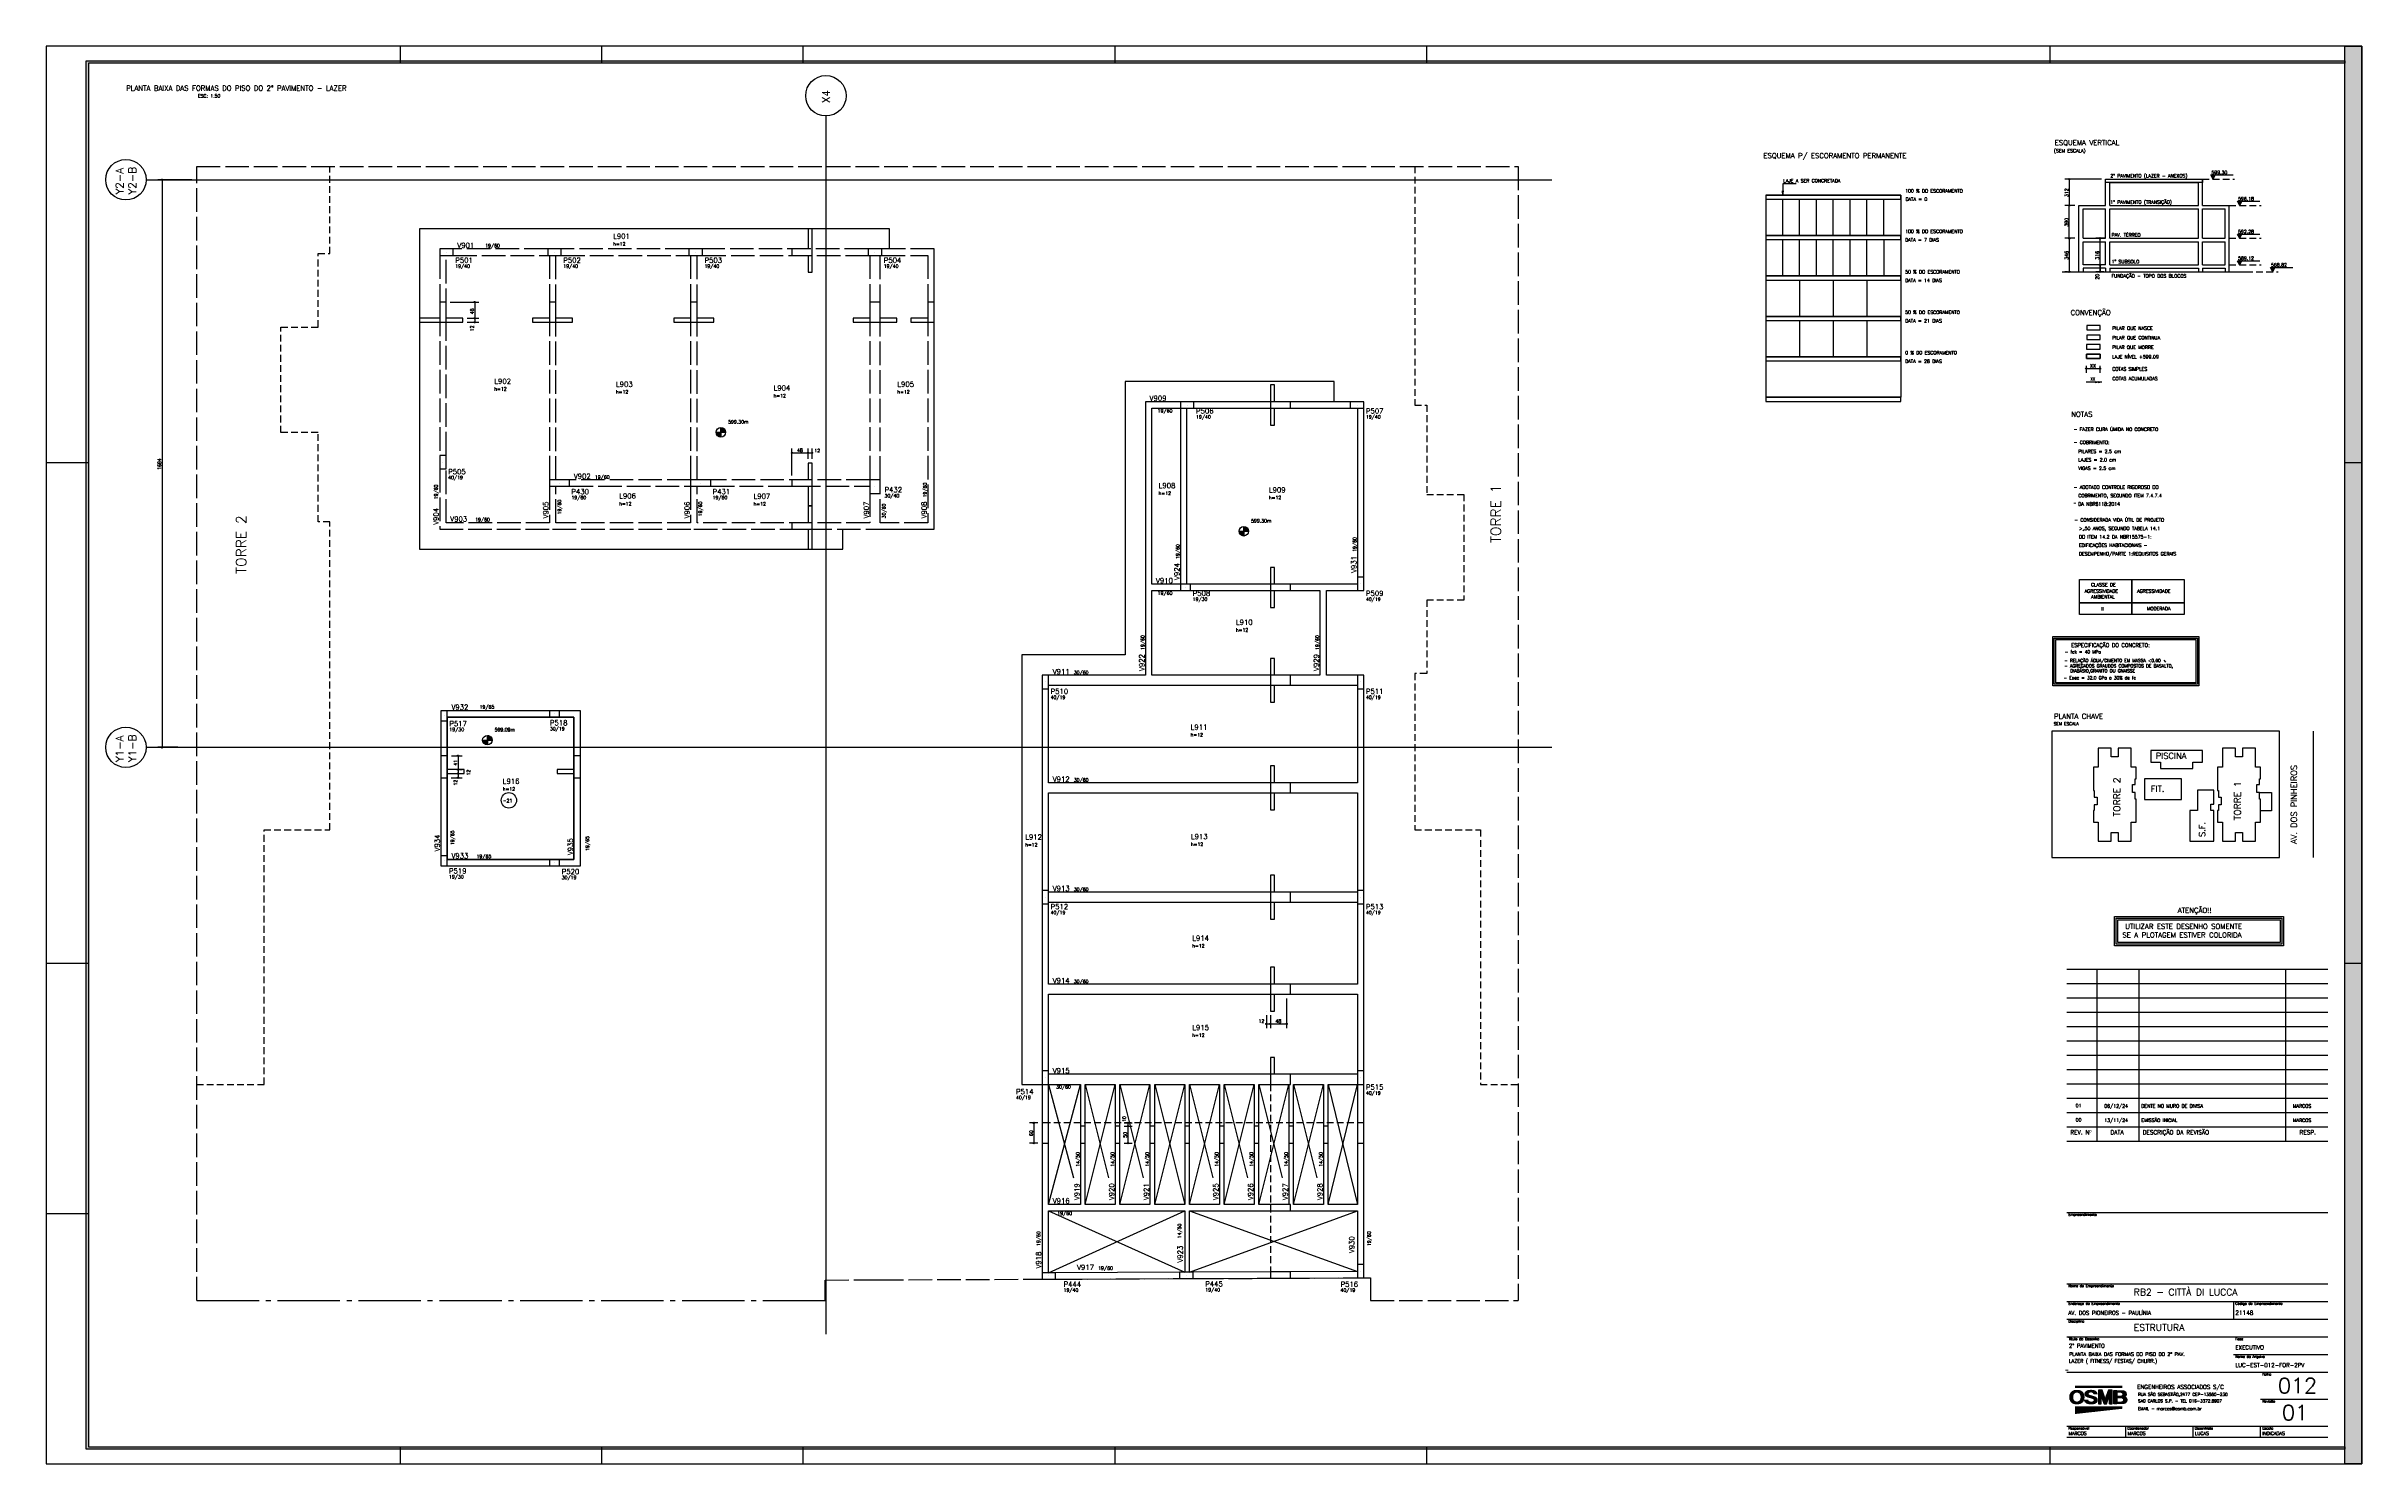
# Model space of a CAD drawing. Extents: x -6512 to 358, y -483 to 3722.
import ezdxf

# ---------------------------------------------------------------- set-up
doc = ezdxf.new("R2010")
doc.units = 0
doc.header["$LTSCALE"] = 100
doc.header["$MEASUREMENT"] = 0
for name, pattern in [('ESTILO_TQS_0001', [0.85, 0.7, -0.15]), ('ESTILO_TQS_0002', [0.3, 0.2, -0.1]), ('ESTILO_TQS_0004', [2.4, 1.5, 0.2, 0.15, -0.2, 0.15, -0.2])]:
    doc.linetypes.add(name, pattern=pattern)
doc.layers.get('0').update_dxf_attribs({"color": 245, "linetype": 'CONTINUOUS'})
for name, color, linetype in [('01', 7, 'CONTINUOUS'), ('10', 7, 'CONTINUOUS'), ('104', 7, 'CONTINUOUS'), ('11', 7, 'CONTINUOUS'), ('12', 7, 'CONTINUOUS'), ('13', 7, 'CONTINUOUS'), ('16', 5, 'CONTINUOUS'), ('18', 4, 'CONTINUOUS'), ('2', 5, 'CONTINUOUS'), ('200', 7, 'ESTILO_TQS_0002'), ('201', 7, 'ESTILO_TQS_0001'), ('205', 7, 'ESTILO_TQS_0004'), ('21', 7, 'CONTINUOUS'), ('210', 7, 'ESTILO_TQS_0002'), ('221', 102, 'CONTINUOUS'), ('235', 7, 'CONTINUOUS'), ('237', 7, 'CONTINUOUS'), ('241', 7, 'CONTINUOUS'), ('242', 7, 'CONTINUOUS'), ('244', 7, 'CONTINUOUS'), ('27', 7, 'CONTINUOUS'), ('3', 1, 'CONTINUOUS'), ('30', 7, 'CONTINUOUS'), ('4', 3, 'CONTINUOUS'), ('7', 2, 'CONTINUOUS'), ('8', 7, 'CONTINUOUS'), ('9', 3, 'CONTINUOUS'), ('TEX1', 7, 'CONTINUOUS'), ('TEX2', 7, 'CONTINUOUS')]:
    doc.layers.add(name, color=color, linetype=linetype)
doc.styles.get("Standard").update_dxf_attribs({"font": 'ROMANS.SHX'})

# ---------------------------------------------------------------- blocks, each defined once
blk = doc.blocks.new('H19', base_point=(-13899.373904, 10592.007577))
for p, q in [((-9591.873904, 10944.44117), (-9591.873904, 10950.335702)), ((-9591.373904, 10944.44117), (-9591.373904, 10950.335702)), ((-9590.873904, 10944.44117), (-9590.873904, 10950.335702)), ((-9590.373904, 10944.44117), (-9590.373904, 10950.335702)), ((-9589.873904, 10944.44117), (-9589.873904, 10950.335702)), ((-9589.373904, 10944.44117), (-9589.373904, 10950.335702)), ((-9588.873904, 10944.44117), (-9588.873904, 10950.335702)), ((-9588.373904, 10944.44117), (-9588.373904, 10950.335702)), ((-9587.873904, 10944.44117), (-9587.873904, 10950.335702)), ((-9587.373904, 10944.44117), (-9587.373904, 10950.335702)), ((-9586.873904, 10944.44117), (-9586.873904, 10950.335702)), ((-9586.373904, 10944.44117), (-9586.373904, 10950.335702)), ((-9585.873904, 10944.44117), (-9585.873904, 10950.335702)), ((-9585.373904, 10944.44117), (-9585.373904, 10950.335702)), ((-9584.873904, 10944.44117), (-9584.873904, 10950.335702)), ((-9584.373904, 10944.44117), (-9584.373904, 10950.335702)), ((-9583.873904, 10944.44117), (-9583.873904, 10950.335702)), ((-9583.373904, 10944.44117), (-9583.373904, 10950.335702)), ((-9582.873904, 10944.44117), (-9582.873904, 10950.335702)), ((-9582.373904, 10944.44117), (-9582.373904, 10950.335702)), ((-9581.873904, 10944.44117), (-9581.873904, 10950.335702)), ((-9581.373904, 10944.44117), (-9581.373904, 10950.335702)), ((-9580.873904, 10944.44117), (-9580.873904, 10950.335702)), ((-9580.373904, 10944.44117), (-9580.373904, 10950.335702)), ((-9579.873904, 10944.44117), (-9579.873904, 10950.335702)), ((-9579.373904, 10944.44117), (-9579.373904, 10950.335702)), ((-9578.873904, 10944.44117), (-9578.873904, 10950.335702)), ((-9578.373904, 10944.44117), (-9578.373904, 10950.335702)), ((-9577.873904, 10944.44117), (-9577.873904, 10950.335702)), ((-9577.373904, 10944.44117), (-9577.373904, 10950.335702)), ((-9576.873904, 10944.44117), (-9576.873904, 10950.335702)), ((-9576.373904, 10944.44117), (-9576.373904, 10950.335702)), ((-9575.873904, 10944.44117), (-9575.873904, 10950.335702)), ((-9575.373904, 10944.44117), (-9575.373904, 10950.335702)), ((-9574.873904, 10944.44117), (-9574.873904, 10950.335702)), ((-9574.373904, 10944.44117), (-9574.373904, 10950.335702)), ((-9573.873904, 10944.44117), (-9573.873904, 10950.335702)), ((-9573.373904, 10944.44117), (-9573.373904, 10950.335702)), ((-9572.873904, 10944.44117), (-9572.873904, 10950.335702)), ((-9572.373904, 10944.44117), (-9572.373904, 10950.335702)), ((-9571.873904, 10944.44117), (-9571.873904, 10950.335702)), ((-9571.373904, 10944.44117), (-9571.373904, 10950.335702)), ((-9570.873904, 10944.44117), (-9570.873904, 10950.335702)), ((-9570.373904, 10944.44117), (-9570.373904, 10950.335702)), ((-9569.873904, 10944.44117), (-9569.873904, 10950.335702)), ((-9569.373904, 10944.44117), (-9569.373904, 10950.335702)), ((-9568.873904, 10944.44117), (-9568.873904, 10950.335702)), ((-9568.373904, 10944.44117), (-9568.373904, 10950.335702)), ((-9567.873904, 10944.44117), (-9567.873904, 10950.335702)), ((-9567.373904, 10944.44117), (-9567.373904, 10950.335702)), ((-9566.873904, 10944.44117), (-9566.873904, 10950.335702)), ((-9566.373904, 10944.44117), (-9566.373904, 10950.335702)), ((-9565.873904, 10944.44117), (-9565.873904, 10950.335702)), ((-9565.373904, 10944.44117), (-9565.373904, 10950.335702)), ((-9564.873904, 10944.44117), (-9564.873904, 10950.335702)), ((-9564.373904, 10944.44117), (-9564.373904, 10950.335702)), ((-9563.873904, 10944.44117), (-9563.873904, 10950.335702)), ((-9563.373904, 10944.44117), (-9563.373904, 10950.335702)), ((-9562.873904, 10944.44117), (-9562.873904, 10950.335702)), ((-9562.373904, 10944.44117), (-9562.373904, 10950.335702)), ((-9561.873904, 10944.44117), (-9561.873904, 10950.335702)), ((-9561.373904, 10944.44117), (-9561.373904, 10950.335702)), ((-9560.873904, 10944.44117), (-9560.873904, 10950.335702)), ((-9560.373904, 10944.44117), (-9560.373904, 10950.335702)), ((-9559.873904, 10944.44117), (-9559.873904, 10950.335702)), ((-9559.373904, 10944.44117), (-9559.373904, 10950.335702)), ((-9558.873904, 10944.44117), (-9558.873904, 10950.335702)), ((-9558.373904, 10944.44117), (-9558.373904, 10950.335702)), ((-9557.873904, 10944.44117), (-9557.873904, 10950.335702)), ((-9557.373904, 10944.44117), (-9557.373904, 10950.335702)), ((-9556.873904, 10944.44117), (-9556.873904, 10950.335702)), ((-9556.373904, 10944.44117), (-9556.373904, 10950.335702)), ((-9555.873904, 10944.44117), (-9555.873904, 10950.335702)), ((-9555.373904, 10944.44117), (-9555.373904, 10950.335702)), ((-9554.873904, 10944.44117), (-9554.873904, 10950.335702)), ((-9554.373904, 10944.44117), (-9554.373904, 10950.335702)), ((-9553.873904, 10944.44117), (-9553.873904, 10950.335702)), ((-9553.373904, 10944.44117), (-9553.373904, 10950.335702)), ((-9552.873904, 10944.44117), (-9552.873904, 10950.335702)), ((-9552.373904, 10944.44117), (-9552.373904, 10950.335702)), ((-9551.873904, 10944.44117), (-9551.873904, 10950.335702)), ((-9551.373904, 10944.44117), (-9551.373904, 10950.335702)), ((-9550.873904, 10944.44117), (-9550.873904, 10950.335702)), ((-9550.373904, 10944.44117), (-9550.373904, 10950.335702)), ((-9549.873904, 10944.44117), (-9549.873904, 10950.335702)), ((-9549.373904, 10944.44117), (-9549.373904, 10950.335702)), ((-9548.873904, 10944.44117), (-9548.873904, 10950.335702)), ((-9548.373904, 10944.44117), (-9548.373904, 10950.335702)), ((-9547.873904, 10944.44117), (-9547.873904, 10950.335702)), ((-9547.373904, 10944.44117), (-9547.373904, 10950.335702)), ((-9546.873904, 10944.44117), (-9546.873904, 10950.335702)), ((-9546.373904, 10944.44117), (-9546.373904, 10950.335702)), ((-9545.873904, 10944.44117), (-9545.873904, 10950.335702)), ((-9545.373904, 10944.44117), (-9545.373904, 10950.335702)), ((-9544.873904, 10944.44117), (-9544.873904, 10950.335702)), ((-9544.373904, 10944.44117), (-9544.373904, 10950.335702)), ((-9543.873904, 10944.44117), (-9543.873904, 10950.335702)), ((-9543.373904, 10944.44117), (-9543.373904, 10950.335702)), ((-9542.873904, 10944.44117), (-9542.873904, 10950.335702)), ((-9542.373904, 10944.44117), (-9542.373904, 10950.335702)), ((-9541.873904, 10944.44117), (-9541.873904, 10950.335702)), ((-9541.373904, 10944.44117), (-9541.373904, 10950.335702)), ((-9540.873904, 10944.44117), (-9540.873904, 10950.335702)), ((-9540.373904, 10944.44117), (-9540.373904, 10950.335702)), ((-9539.873904, 10944.44117), (-9539.873904, 10950.335702)), ((-9539.373904, 10944.44117), (-9539.373904, 10950.335702)), ((-9538.873904, 10944.44117), (-9538.873904, 10950.335702)), ((-9538.373904, 10944.44117), (-9538.373904, 10950.335702)), ((-9537.873904, 10944.44117), (-9537.873904, 10950.335702)), ((-9537.373904, 10944.44117), (-9537.373904, 10950.335702)), ((-9536.873904, 10944.44117), (-9536.873904, 10950.335702)), ((-9536.373904, 10944.44117), (-9536.373904, 10950.335702)), ((-9535.873904, 10944.44117), (-9535.873904, 10950.335702)), ((-9535.373904, 10944.44117), (-9535.373904, 10950.335702)), ((-9534.873904, 10944.44117), (-9534.873904, 10950.335702)), ((-9534.373904, 10944.44117), (-9534.373904, 10950.335702)), ((-9533.873904, 10944.44117), (-9533.873904, 10950.335702)), ((-9533.373904, 10944.44117), (-9533.373904, 10950.335702)), ((-9532.873904, 10944.44117), (-9532.873904, 10950.335702)), ((-9532.373904, 10944.44117), (-9532.373904, 10950.335702)), ((-9531.873904, 10944.44117), (-9531.873904, 10950.335702)), ((-9531.373904, 10944.44117), (-9531.373904, 10950.335702)), ((-9530.873904, 10944.44117), (-9530.873904, 10950.335702)), ((-9530.373904, 10944.44117), (-9530.373904, 10950.335702)), ((-9529.873904, 10944.44117), (-9529.873904, 10950.335702)), ((-9529.373904, 10944.44117), (-9529.373904, 10950.335702)), ((-9528.873904, 10944.44117), (-9528.873904, 10950.335702)), ((-9528.373904, 10944.44117), (-9528.373904, 10950.335702)), ((-9527.873904, 10944.44117), (-9527.873904, 10950.335702)), ((-9527.373904, 10944.44117), (-9527.373904, 10950.335702)), ((-9526.873904, 10944.44117), (-9526.873904, 10950.335702)), ((-9526.373904, 10944.44117), (-9526.373904, 10950.335702)), ((-9525.873904, 10944.44117), (-9525.873904, 10950.335702)), ((-9525.373904, 10944.44117), (-9525.373904, 10950.335702)), ((-9524.873904, 10944.44117), (-9524.873904, 10950.335702)), ((-9524.373904, 10944.44117), (-9524.373904, 10950.335702)), ((-9523.873904, 10944.44117), (-9523.873904, 10950.335702)), ((-9523.373904, 10944.44117), (-9523.373904, 10950.335702)), ((-9522.873904, 10944.44117), (-9522.873904, 10950.335702)), ((-9522.373904, 10944.44117), (-9522.373904, 10950.335702)), ((-9521.873904, 10944.44117), (-9521.873904, 10950.335702)), ((-9521.373904, 10944.44117), (-9521.373904, 10950.335702)), ((-9520.873904, 10944.44117), (-9520.873904, 10950.335702)), ((-9520.373904, 10944.44117), (-9520.373904, 10950.335702)), ((-9519.873904, 10944.44117), (-9519.873904, 10950.335702)), ((-9519.373904, 10944.44117), (-9519.373904, 10950.335702)), ((-9518.873904, 10944.44117), (-9518.873904, 10950.335702)), ((-9518.373904, 10944.44117), (-9518.373904, 10950.335702)), ((-9517.873904, 10944.44117), (-9517.873904, 10950.335702)), ((-9517.373904, 10944.44117), (-9517.373904, 10950.335702)), ((-9516.873904, 10944.44117), (-9516.873904, 10950.335702)), ((-9516.373904, 10944.44117), (-9516.373904, 10950.335702)), ((-9515.873904, 10944.44117), (-9515.873904, 10950.335702)), ((-9515.373904, 10944.44117), (-9515.373904, 10950.335702)), ((-9514.873904, 10944.44117), (-9514.873904, 10950.335702)), ((-9514.373904, 10944.44117), (-9514.373904, 10950.335702)), ((-9513.873904, 10944.44117), (-9513.873904, 10950.335702)), ((-9513.373904, 10944.44117), (-9513.373904, 10950.335702)), ((-9512.873904, 10944.44117), (-9512.873904, 10950.335702)), ((-9512.373904, 10944.44117), (-9512.373904, 10950.335702)), ((-9511.873904, 10944.44117), (-9511.873904, 10950.335702)), ((-9511.373904, 10944.44117), (-9511.373904, 10950.335702)), ((-9510.873904, 10944.44117), (-9510.873904, 10950.335702)), ((-9510.373904, 10944.44117), (-9510.373904, 10950.335702)), ((-9509.873904, 10944.44117), (-9509.873904, 10950.335702)), ((-9509.373904, 10944.44117), (-9509.373904, 10950.335702)), ((-9508.873904, 10944.44117), (-9508.873904, 10950.335702)), ((-9508.373904, 10944.44117), (-9508.373904, 10950.335702)), ((-9507.873904, 10944.44117), (-9507.873904, 10950.335702)), ((-9507.373904, 10944.44117), (-9507.373904, 10950.335702)), ((-9506.873904, 10944.44117), (-9506.873904, 10950.335702)), ((-9506.373904, 10944.44117), (-9506.373904, 10950.335702)), ((-9505.873904, 10944.44117), (-9505.873904, 10950.335702)), ((-9505.373904, 10944.44117), (-9505.373904, 10950.335702)), ((-9504.873904, 10944.44117), (-9504.873904, 10950.335702)), ((-9504.373904, 10944.44117), (-9504.373904, 10950.335702)), ((-9503.873904, 10944.44117), (-9503.873904, 10950.335702)), ((-9503.373904, 10944.44117), (-9503.373904, 10950.335702)), ((-9502.873904, 10944.44117), (-9502.873904, 10950.335702)), ((-9502.373904, 10944.44117), (-9502.373904, 10950.335702)), ((-9501.873904, 10944.44117), (-9501.873904, 10950.335702)), ((-9501.373904, 10944.44117), (-9501.373904, 10950.335702)), ((-9500.873904, 10944.44117), (-9500.873904, 10950.335702)), ((-9500.373904, 10944.44117), (-9500.373904, 10950.335702)), ((-9499.873904, 10944.44117), (-9499.873904, 10950.335702)), ((-9499.373904, 10944.44117), (-9499.373904, 10950.335702)), ((-9498.873904, 10944.44117), (-9498.873904, 10950.335702)), ((-9498.373904, 10944.44117), (-9498.373904, 10950.335702)), ((-9497.873904, 10944.44117), (-9497.873904, 10950.335702)), ((-9497.373904, 10944.44117), (-9497.373904, 10950.335702)), ((-9496.873904, 10944.44117), (-9496.873904, 10950.335702)), ((-9496.373904, 10944.44117), (-9496.373904, 10950.335702)), ((-9495.873904, 10944.44117), (-9495.873904, 10950.335702)), ((-9495.373904, 10944.44117), (-9495.373904, 10950.335702)), ((-9494.873904, 10944.44117), (-9494.873904, 10950.335702)), ((-9494.373904, 10944.44117), (-9494.373904, 10950.335702)), ((-9493.873904, 10944.44117), (-9493.873904, 10950.335702)), ((-9493.373904, 10944.44117), (-9493.373904, 10950.335702)), ((-9492.873904, 10944.44117), (-9492.873904, 10950.335702)), ((-9492.373904, 10944.44117), (-9492.373904, 10950.335702)), ((-9491.873904, 10944.44117), (-9491.873904, 10950.335702)), ((-9491.373904, 10944.44117), (-9491.373904, 10950.335702)), ((-9490.873904, 10944.44117), (-9490.873904, 10950.335702)), ((-9490.373904, 10944.44117), (-9490.373904, 10950.335702)), ((-9489.873904, 10944.44117), (-9489.873904, 10950.335702)), ((-9489.373904, 10944.44117), (-9489.373904, 10950.335702)), ((-9488.873904, 10944.44117), (-9488.873904, 10950.335702)), ((-9488.373904, 10944.44117), (-9488.373904, 10950.335702)), ((-9487.873904, 10944.44117), (-9487.873904, 10950.335702)), ((-9487.373904, 10944.44117), (-9487.373904, 10950.335702)), ((-9486.873904, 10944.44117), (-9486.873904, 10950.335702)), ((-9486.373904, 10944.44117), (-9486.373904, 10950.335702)), ((-9485.873904, 10944.44117), (-9485.873904, 10950.335702)), ((-9485.373904, 10944.44117), (-9485.373904, 10950.335702)), ((-9484.873904, 10944.44117), (-9484.873904, 10950.335702)), ((-9484.373904, 10944.44117), (-9484.373904, 10950.335702)), ((-9483.873904, 10944.44117), (-9483.873904, 10950.335702)), ((-9483.373904, 10944.44117), (-9483.373904, 10950.335702)), ((-9482.873904, 10944.44117), (-9482.873904, 10950.335702)), ((-9482.373904, 10944.44117), (-9482.373904, 10950.335702)), ((-9481.873904, 10944.44117), (-9481.873904, 10950.335702)), ((-9481.373904, 10944.44117), (-9481.373904, 10950.335702)), ((-9480.873904, 10944.44117), (-9480.873904, 10950.335702)), ((-9480.373904, 10944.44117), (-9480.373904, 10950.335702)), ((-9479.873904, 10944.44117), (-9479.873904, 10950.335702)), ((-9479.373904, 10944.44117), (-9479.373904, 10950.335702)), ((-9478.873904, 10944.44117), (-9478.873904, 10950.335702)), ((-9478.373904, 10944.44117), (-9478.373904, 10950.335702)), ((-9477.873904, 10944.44117), (-9477.873904, 10950.335702)), ((-9477.373904, 10944.44117), (-9477.373904, 10950.335702)), ((-9476.873904, 10944.44117), (-9476.873904, 10950.335702)), ((-9476.373904, 10944.44117), (-9476.373904, 10950.335702)), ((-9475.873904, 10944.44117), (-9475.873904, 10950.335702)), ((-9475.373904, 10944.44117), (-9475.373904, 10950.335702)), ((-9474.873904, 10944.44117), (-9474.873904, 10950.335702)), ((-9474.373904, 10944.44117), (-9474.373904, 10950.335702)), ((-9473.873904, 10944.44117), (-9473.873904, 10950.335702)), ((-9473.373904, 10944.44117), (-9473.373904, 10950.335702)), ((-9472.873904, 10944.44117), (-9472.873904, 10950.335702)), ((-9472.373904, 10944.44117), (-9472.373904, 10950.335702)), ((-9471.873904, 10944.44117), (-9471.873904, 10950.335702)), ((-9471.373904, 10944.44117), (-9471.373904, 10950.335702)), ((-9470.873904, 10944.44117), (-9470.873904, 10950.335702)), ((-9470.373904, 10944.44117), (-9470.373904, 10950.335702)), ((-9469.873904, 10944.44117), (-9469.873904, 10950.335702)), ((-9469.373904, 10944.44117), (-9469.373904, 10950.335702)), ((-9468.873904, 10944.44117), (-9468.873904, 10950.335702)), ((-9468.373904, 10944.44117), (-9468.373904, 10950.335702))]:
    blk.add_line(p, q)
blk = doc.blocks.new('H20', base_point=(-13899.373904, 10592.007577))
for p, q in [((-9605.104373, 10908.710702), (-9605.104373, 10930.433358)), ((-9604.604373, 10907.937264), (-9604.604373, 10931.202889)), ((-9604.104373, 10907.402108), (-9604.104373, 10931.734139)), ((-9603.604373, 10906.870858), (-9603.604373, 10932.269295)), ((-9603.104373, 10906.335702), (-9603.104373, 10932.800545)), ((-9602.604373, 10905.800545), (-9602.604373, 10933.335702)), ((-9602.104373, 10905.265389), (-9602.104373, 10933.866952)), ((-9601.604373, 10904.730233), (-9601.604373, 10934.402108)), ((-9601.104373, 10904.198983), (-9601.104373, 10934.933358)), ((-9600.604373, 10903.874764), (-9600.604373, 10935.257577)), ((-9600.104373, 10923.741952), (-9600.104373, 10935.507577)), ((-9599.604373, 10925.140389), (-9599.604373, 10935.757577)), ((-9599.104373, 10926.538827), (-9599.104373, 10936.007577)), ((-9598.604373, 10927.480233), (-9598.604373, 10936.257577)), ((-9598.104373, 10928.105233), (-9598.104373, 10936.507577)), ((-9597.604373, 10928.730233), (-9597.604373, 10936.757577)), ((-9597.104373, 10929.355233), (-9597.104373, 10937.007577)), ((-9596.604373, 10929.945077), (-9596.604373, 10937.257577)), ((-9596.104373, 10930.214608), (-9596.104373, 10937.507577)), ((-9595.604373, 10930.488045), (-9595.604373, 10937.757577)), ((-9595.104373, 10930.761483), (-9595.104373, 10937.843514)), ((-9594.604373, 10931.03492), (-9594.604373, 10937.917733)), ((-9594.104373, 10931.304452), (-9594.104373, 10937.988045)), ((-9593.604373, 10931.577889), (-9593.604373, 10938.062264)), ((-9593.104373, 10931.765389), (-9593.104373, 10938.132577)), ((-9592.604373, 10931.839608), (-9592.604373, 10938.206795)), ((-9592.104373, 10931.917733), (-9592.104373, 10938.281014)), ((-9591.604373, 10931.991952), (-9591.604373, 10938.351327)), ((-9591.104373, 10932.070077), (-9591.104373, 10938.425545)), ((-9590.604373, 10932.144295), (-9590.604373, 10938.495858)), ((-9590.104373, 10932.22242), (-9590.104373, 10938.570077)), ((-9589.604373, 10932.296639), (-9589.604373, 10938.640389)), ((-9589.104373, 10932.374764), (-9589.104373, 10938.714608)), ((-9607.604373, 10915.726327), (-9607.604373, 10923.386483)), ((-9607.104373, 10913.046639), (-9607.104373, 10926.085702)), ((-9606.604373, 10911.960702), (-9606.604373, 10927.171639)), ((-9606.104373, 10910.87867), (-9606.104373, 10928.257577)), ((-9605.604373, 10909.792733), (-9605.604373, 10929.343514)), ((-9600.104373, 10903.632577), (-9600.104373, 10915.44117)), ((-9599.604373, 10903.386483), (-9599.604373, 10914.06617)), ((-9599.104373, 10903.140389), (-9599.104373, 10912.687264)), ((-9598.604373, 10902.894295), (-9598.604373, 10911.75367)), ((-9598.104373, 10902.652108), (-9598.104373, 10911.12867)), ((-9597.604373, 10902.406014), (-9597.604373, 10910.50367)), ((-9597.104373, 10902.15992), (-9597.104373, 10909.874764)), ((-9596.604373, 10901.913827), (-9596.604373, 10909.288827)), ((-9596.104373, 10901.671639), (-9596.104373, 10909.015389)), ((-9595.604373, 10901.425545), (-9595.604373, 10908.745858)), ((-9595.104373, 10901.335702), (-9595.104373, 10908.47242)), ((-9594.604373, 10901.265389), (-9594.604373, 10908.198983)), ((-9594.104373, 10901.19117), (-9594.104373, 10907.925545)), ((-9593.604373, 10901.116952), (-9593.604373, 10907.656014)), ((-9593.104373, 10901.042733), (-9593.104373, 10907.468514)), ((-9592.604373, 10900.97242), (-9592.604373, 10907.390389)), ((-9592.104373, 10900.898202), (-9592.104373, 10907.312264)), ((-9591.604373, 10900.823983), (-9591.604373, 10907.234139)), ((-9591.104373, 10900.749764), (-9591.104373, 10907.15992)), ((-9590.604373, 10900.679452), (-9590.604373, 10907.081795)), ((-9590.104373, 10900.605233), (-9590.104373, 10907.00367)), ((-9589.604373, 10900.531014), (-9589.604373, 10906.925545)), ((-9589.104373, 10900.456795), (-9589.104373, 10906.851327))]:
    blk.add_line(p, q)
blk = doc.blocks.new('H21', base_point=(-13899.373904, 10592.007577))
for p, q in [((-9605.104373, 10908.710702), (-9605.104373, 10930.433358)), ((-9604.604373, 10907.937264), (-9604.604373, 10931.202889)), ((-9604.104373, 10907.402108), (-9604.104373, 10931.734139)), ((-9603.604373, 10906.870858), (-9603.604373, 10932.269295)), ((-9603.104373, 10906.335702), (-9603.104373, 10932.800545)), ((-9602.604373, 10905.800545), (-9602.604373, 10933.335702)), ((-9602.104373, 10905.265389), (-9602.104373, 10933.866952)), ((-9601.604373, 10904.730233), (-9601.604373, 10934.402108)), ((-9601.104373, 10904.198983), (-9601.104373, 10934.933358)), ((-9600.604373, 10903.874764), (-9600.604373, 10935.257577)), ((-9600.104373, 10923.741952), (-9600.104373, 10935.507577)), ((-9599.604373, 10925.140389), (-9599.604373, 10935.757577)), ((-9599.104373, 10926.538827), (-9599.104373, 10936.007577)), ((-9598.604373, 10927.480233), (-9598.604373, 10936.257577)), ((-9598.104373, 10928.105233), (-9598.104373, 10936.507577)), ((-9597.604373, 10928.730233), (-9597.604373, 10936.757577)), ((-9597.104373, 10929.355233), (-9597.104373, 10937.007577)), ((-9596.604373, 10929.945077), (-9596.604373, 10937.257577)), ((-9596.104373, 10930.214608), (-9596.104373, 10937.507577)), ((-9595.604373, 10930.488045), (-9595.604373, 10937.757577)), ((-9595.104373, 10930.761483), (-9595.104373, 10937.843514)), ((-9594.604373, 10931.03492), (-9594.604373, 10937.917733)), ((-9594.104373, 10931.304452), (-9594.104373, 10937.988045)), ((-9593.604373, 10931.577889), (-9593.604373, 10938.062264)), ((-9593.104373, 10931.765389), (-9593.104373, 10938.132577)), ((-9592.604373, 10931.839608), (-9592.604373, 10938.206795)), ((-9592.104373, 10931.917733), (-9592.104373, 10938.281014)), ((-9591.604373, 10931.991952), (-9591.604373, 10938.351327)), ((-9591.104373, 10932.070077), (-9591.104373, 10938.425545)), ((-9590.604373, 10932.144295), (-9590.604373, 10938.495858)), ((-9590.104373, 10932.22242), (-9590.104373, 10938.570077)), ((-9589.604373, 10932.296639), (-9589.604373, 10938.640389)), ((-9589.104373, 10932.374764), (-9589.104373, 10938.714608)), ((-9607.604373, 10915.726327), (-9607.604373, 10923.386483)), ((-9607.104373, 10913.046639), (-9607.104373, 10926.085702)), ((-9606.604373, 10911.960702), (-9606.604373, 10927.171639)), ((-9606.104373, 10910.87867), (-9606.104373, 10928.257577)), ((-9605.604373, 10909.792733), (-9605.604373, 10929.343514)), ((-9600.104373, 10903.632577), (-9600.104373, 10915.44117)), ((-9599.604373, 10903.386483), (-9599.604373, 10914.06617)), ((-9599.104373, 10903.140389), (-9599.104373, 10912.687264)), ((-9598.604373, 10902.894295), (-9598.604373, 10911.75367)), ((-9598.104373, 10902.652108), (-9598.104373, 10911.12867)), ((-9597.604373, 10902.406014), (-9597.604373, 10910.50367)), ((-9597.104373, 10902.15992), (-9597.104373, 10909.874764)), ((-9596.604373, 10901.913827), (-9596.604373, 10909.288827)), ((-9596.104373, 10901.671639), (-9596.104373, 10909.015389)), ((-9595.604373, 10901.425545), (-9595.604373, 10908.745858)), ((-9595.104373, 10901.335702), (-9595.104373, 10908.47242)), ((-9594.604373, 10901.265389), (-9594.604373, 10908.198983)), ((-9594.104373, 10901.19117), (-9594.104373, 10907.925545)), ((-9593.604373, 10901.116952), (-9593.604373, 10907.656014)), ((-9593.104373, 10901.042733), (-9593.104373, 10907.468514)), ((-9592.604373, 10900.97242), (-9592.604373, 10907.390389)), ((-9592.104373, 10900.898202), (-9592.104373, 10907.312264)), ((-9591.604373, 10900.823983), (-9591.604373, 10907.234139)), ((-9591.104373, 10900.749764), (-9591.104373, 10907.15992)), ((-9590.604373, 10900.679452), (-9590.604373, 10907.081795)), ((-9590.104373, 10900.605233), (-9590.104373, 10907.00367)), ((-9589.604373, 10900.531014), (-9589.604373, 10906.925545)), ((-9589.104373, 10900.456795), (-9589.104373, 10906.851327))]:
    blk.add_line(p, q)
blk = doc.blocks.new('H22', base_point=(-13899.373904, 10592.007577))
for p, q in [((-9605.104373, 10908.710702), (-9605.104373, 10930.433358)), ((-9604.604373, 10907.937264), (-9604.604373, 10931.202889)), ((-9604.104373, 10907.402108), (-9604.104373, 10931.734139)), ((-9603.604373, 10906.870858), (-9603.604373, 10932.269295)), ((-9603.104373, 10906.335702), (-9603.104373, 10932.800545)), ((-9602.604373, 10905.800545), (-9602.604373, 10933.335702)), ((-9602.104373, 10905.265389), (-9602.104373, 10933.866952)), ((-9601.604373, 10904.730233), (-9601.604373, 10934.402108)), ((-9601.104373, 10904.198983), (-9601.104373, 10934.933358)), ((-9600.604373, 10903.874764), (-9600.604373, 10935.257577)), ((-9600.104373, 10923.741952), (-9600.104373, 10935.507577)), ((-9599.604373, 10925.140389), (-9599.604373, 10935.757577)), ((-9599.104373, 10926.538827), (-9599.104373, 10936.007577)), ((-9598.604373, 10927.480233), (-9598.604373, 10936.257577)), ((-9598.104373, 10928.105233), (-9598.104373, 10936.507577)), ((-9597.604373, 10928.730233), (-9597.604373, 10936.757577)), ((-9597.104373, 10929.355233), (-9597.104373, 10937.007577)), ((-9596.604373, 10929.945077), (-9596.604373, 10937.257577)), ((-9596.104373, 10930.214608), (-9596.104373, 10937.507577)), ((-9595.604373, 10930.488045), (-9595.604373, 10937.757577)), ((-9595.104373, 10930.761483), (-9595.104373, 10937.843514)), ((-9594.604373, 10931.03492), (-9594.604373, 10937.917733)), ((-9594.104373, 10931.304452), (-9594.104373, 10937.988045)), ((-9593.604373, 10931.577889), (-9593.604373, 10938.062264)), ((-9593.104373, 10931.765389), (-9593.104373, 10938.132577)), ((-9592.604373, 10931.839608), (-9592.604373, 10938.206795)), ((-9592.104373, 10931.917733), (-9592.104373, 10938.281014)), ((-9591.604373, 10931.991952), (-9591.604373, 10938.351327)), ((-9591.104373, 10932.070077), (-9591.104373, 10938.425545)), ((-9590.604373, 10932.144295), (-9590.604373, 10938.495858)), ((-9590.104373, 10932.22242), (-9590.104373, 10938.570077)), ((-9589.604373, 10932.296639), (-9589.604373, 10938.640389)), ((-9589.104373, 10932.374764), (-9589.104373, 10938.714608)), ((-9607.604373, 10915.726327), (-9607.604373, 10923.386483)), ((-9607.104373, 10913.046639), (-9607.104373, 10926.085702)), ((-9606.604373, 10911.960702), (-9606.604373, 10927.171639)), ((-9606.104373, 10910.87867), (-9606.104373, 10928.257577)), ((-9605.604373, 10909.792733), (-9605.604373, 10929.343514)), ((-9600.104373, 10903.632577), (-9600.104373, 10915.44117)), ((-9599.604373, 10903.386483), (-9599.604373, 10914.06617)), ((-9599.104373, 10903.140389), (-9599.104373, 10912.687264)), ((-9598.604373, 10902.894295), (-9598.604373, 10911.75367)), ((-9598.104373, 10902.652108), (-9598.104373, 10911.12867)), ((-9597.604373, 10902.406014), (-9597.604373, 10910.50367)), ((-9597.104373, 10902.15992), (-9597.104373, 10909.874764)), ((-9596.604373, 10901.913827), (-9596.604373, 10909.288827)), ((-9596.104373, 10901.671639), (-9596.104373, 10909.015389)), ((-9595.604373, 10901.425545), (-9595.604373, 10908.745858)), ((-9595.104373, 10901.335702), (-9595.104373, 10908.47242)), ((-9594.604373, 10901.265389), (-9594.604373, 10908.198983)), ((-9594.104373, 10901.19117), (-9594.104373, 10907.925545)), ((-9593.604373, 10901.116952), (-9593.604373, 10907.656014)), ((-9593.104373, 10901.042733), (-9593.104373, 10907.468514)), ((-9592.604373, 10900.97242), (-9592.604373, 10907.390389)), ((-9592.104373, 10900.898202), (-9592.104373, 10907.312264)), ((-9591.604373, 10900.823983), (-9591.604373, 10907.234139)), ((-9591.104373, 10900.749764), (-9591.104373, 10907.15992)), ((-9590.604373, 10900.679452), (-9590.604373, 10907.081795)), ((-9590.104373, 10900.605233), (-9590.104373, 10907.00367)), ((-9589.604373, 10900.531014), (-9589.604373, 10906.925545)), ((-9589.104373, 10900.456795), (-9589.104373, 10906.851327))]:
    blk.add_line(p, q)
blk = doc.blocks.new('H23', base_point=(-13899.373904, 10592.007577))
for p, q in [((-9605.104373, 10908.710702), (-9605.104373, 10930.433358)), ((-9604.604373, 10907.937264), (-9604.604373, 10931.202889)), ((-9604.104373, 10907.402108), (-9604.104373, 10931.734139)), ((-9603.604373, 10906.870858), (-9603.604373, 10932.269295)), ((-9603.104373, 10906.335702), (-9603.104373, 10932.800545)), ((-9602.604373, 10905.800545), (-9602.604373, 10933.335702)), ((-9602.104373, 10905.265389), (-9602.104373, 10933.866952)), ((-9601.604373, 10904.730233), (-9601.604373, 10934.402108)), ((-9601.104373, 10904.198983), (-9601.104373, 10934.933358)), ((-9600.604373, 10903.874764), (-9600.604373, 10935.257577)), ((-9600.104373, 10923.741952), (-9600.104373, 10935.507577)), ((-9599.604373, 10925.140389), (-9599.604373, 10935.757577)), ((-9599.104373, 10926.538827), (-9599.104373, 10936.007577)), ((-9598.604373, 10927.480233), (-9598.604373, 10936.257577)), ((-9598.104373, 10928.105233), (-9598.104373, 10936.507577)), ((-9597.604373, 10928.730233), (-9597.604373, 10936.757577)), ((-9597.104373, 10929.355233), (-9597.104373, 10937.007577)), ((-9596.604373, 10929.945077), (-9596.604373, 10937.257577)), ((-9596.104373, 10930.214608), (-9596.104373, 10937.507577)), ((-9595.604373, 10930.488045), (-9595.604373, 10937.757577)), ((-9595.104373, 10930.761483), (-9595.104373, 10937.843514)), ((-9594.604373, 10931.03492), (-9594.604373, 10937.917733)), ((-9594.104373, 10931.304452), (-9594.104373, 10937.988045)), ((-9593.604373, 10931.577889), (-9593.604373, 10938.062264)), ((-9593.104373, 10931.765389), (-9593.104373, 10938.132577)), ((-9592.604373, 10931.839608), (-9592.604373, 10938.206795)), ((-9592.104373, 10931.917733), (-9592.104373, 10938.281014)), ((-9591.604373, 10931.991952), (-9591.604373, 10938.351327)), ((-9591.104373, 10932.070077), (-9591.104373, 10938.425545)), ((-9590.604373, 10932.144295), (-9590.604373, 10938.495858)), ((-9590.104373, 10932.22242), (-9590.104373, 10938.570077)), ((-9589.604373, 10932.296639), (-9589.604373, 10938.640389)), ((-9589.104373, 10932.374764), (-9589.104373, 10938.714608)), ((-9607.604373, 10915.726327), (-9607.604373, 10923.386483)), ((-9607.104373, 10913.046639), (-9607.104373, 10926.085702)), ((-9606.604373, 10911.960702), (-9606.604373, 10927.171639)), ((-9606.104373, 10910.87867), (-9606.104373, 10928.257577)), ((-9605.604373, 10909.792733), (-9605.604373, 10929.343514)), ((-9600.104373, 10903.632577), (-9600.104373, 10915.44117)), ((-9599.604373, 10903.386483), (-9599.604373, 10914.06617)), ((-9599.104373, 10903.140389), (-9599.104373, 10912.687264)), ((-9598.604373, 10902.894295), (-9598.604373, 10911.75367)), ((-9598.104373, 10902.652108), (-9598.104373, 10911.12867)), ((-9597.604373, 10902.406014), (-9597.604373, 10910.50367)), ((-9597.104373, 10902.15992), (-9597.104373, 10909.874764)), ((-9596.604373, 10901.913827), (-9596.604373, 10909.288827)), ((-9596.104373, 10901.671639), (-9596.104373, 10909.015389)), ((-9595.604373, 10901.425545), (-9595.604373, 10908.745858)), ((-9595.104373, 10901.335702), (-9595.104373, 10908.47242)), ((-9594.604373, 10901.265389), (-9594.604373, 10908.198983)), ((-9594.104373, 10901.19117), (-9594.104373, 10907.925545)), ((-9593.604373, 10901.116952), (-9593.604373, 10907.656014)), ((-9593.104373, 10901.042733), (-9593.104373, 10907.468514)), ((-9592.604373, 10900.97242), (-9592.604373, 10907.390389)), ((-9592.104373, 10900.898202), (-9592.104373, 10907.312264)), ((-9591.604373, 10900.823983), (-9591.604373, 10907.234139)), ((-9591.104373, 10900.749764), (-9591.104373, 10907.15992)), ((-9590.604373, 10900.679452), (-9590.604373, 10907.081795)), ((-9590.104373, 10900.605233), (-9590.104373, 10907.00367)), ((-9589.604373, 10900.531014), (-9589.604373, 10906.925545)), ((-9589.104373, 10900.456795), (-9589.104373, 10906.851327))]:
    blk.add_line(p, q)
blk = doc.blocks.new('H26', base_point=(-13899.373904, 10592.007577))
for p, q in [((-9481.080935, 10931.761483), (-9481.080935, 10937.90992)), ((-9480.580935, 10931.761483), (-9480.580935, 10937.90992)), ((-9480.080935, 10931.761483), (-9480.080935, 10937.90992)), ((-9479.580935, 10931.761483), (-9479.580935, 10937.90992)), ((-9479.080935, 10931.761483), (-9479.080935, 10937.90992)), ((-9478.580935, 10931.761483), (-9478.580935, 10937.90992)), ((-9478.080935, 10931.761483), (-9478.080935, 10937.90992)), ((-9477.580935, 10931.761483), (-9477.580935, 10937.90992)), ((-9477.080935, 10931.761483), (-9477.080935, 10937.90992)), ((-9476.580935, 10931.761483), (-9476.580935, 10937.90992)), ((-9476.080935, 10931.761483), (-9476.080935, 10937.90992)), ((-9475.580935, 10931.761483), (-9475.580935, 10937.90992)), ((-9475.080935, 10931.761483), (-9475.080935, 10937.90992)), ((-9474.580935, 10931.761483), (-9474.580935, 10937.90992)), ((-9474.080935, 10931.761483), (-9474.080935, 10937.90992)), ((-9473.580935, 10931.761483), (-9473.580935, 10937.90992)), ((-9473.080935, 10931.761483), (-9473.080935, 10937.90992)), ((-9472.580935, 10931.761483), (-9472.580935, 10937.90992)), ((-9472.080935, 10931.761483), (-9472.080935, 10937.90992)), ((-9471.580935, 10931.761483), (-9471.580935, 10937.90992)), ((-9471.080935, 10931.761483), (-9471.080935, 10937.90992)), ((-9470.580935, 10931.761483), (-9470.580935, 10937.90992)), ((-9470.080935, 10931.761483), (-9470.080935, 10937.90992)), ((-9469.580935, 10931.761483), (-9469.580935, 10937.90992)), ((-9469.080935, 10931.706795), (-9469.080935, 10937.902108)), ((-9468.580935, 10931.648202), (-9468.580935, 10937.855233)), ((-9468.080935, 10931.585702), (-9468.080935, 10937.808358)), ((-9467.580935, 10931.448983), (-9467.580935, 10937.765389)), ((-9467.080935, 10931.241952), (-9467.080935, 10937.718514)), ((-9466.580935, 10931.03492), (-9466.580935, 10937.671639)), ((-9466.080935, 10930.675545), (-9466.080935, 10937.62867)), ((-9465.580935, 10930.226327), (-9465.580935, 10937.581795)), ((-9465.080935, 10929.62867), (-9465.080935, 10937.53492)), ((-9464.580935, 10928.866952), (-9464.580935, 10937.460702)), ((-9464.080935, 10915.171639), (-9464.080935, 10937.296639)), ((-9463.580935, 10914.573983), (-9463.580935, 10937.12867)), ((-9463.080935, 10913.730233), (-9463.080935, 10936.964608)), ((-9462.580935, 10901.839608), (-9462.580935, 10936.800545)), ((-9462.080935, 10902.015389), (-9462.080935, 10936.632577)), ((-9461.580935, 10902.195077), (-9461.580935, 10936.468514)), ((-9461.080935, 10902.374764), (-9461.080935, 10936.304452)), ((-9460.580935, 10902.554452), (-9460.580935, 10936.015389)), ((-9460.080935, 10902.730233), (-9460.080935, 10935.656014)), ((-9459.580935, 10920.523202), (-9459.580935, 10935.300545)), ((-9459.080935, 10920.808358), (-9459.080935, 10934.94117)), ((-9458.580935, 10921.093514), (-9458.580935, 10934.585702)), ((-9458.080935, 10921.382577), (-9458.080935, 10934.226327)), ((-9457.580935, 10921.870858), (-9457.580935, 10933.581795)), ((-9457.080935, 10922.366952), (-9457.080935, 10932.823983)), ((-9456.580935, 10923.073983), (-9456.580935, 10932.070077)), ((-9456.080935, 10923.97242), (-9456.080935, 10931.312264)), ((-9481.580935, 10907.277108), (-9481.580935, 10923.046639)), ((-9481.080935, 10916.898202), (-9481.080935, 10923.046639)), ((-9481.080935, 10901.19117), (-9481.080935, 10907.277108)), ((-9480.580935, 10916.898202), (-9480.580935, 10923.046639)), ((-9480.580935, 10901.19117), (-9480.580935, 10907.277108)), ((-9480.080935, 10916.898202), (-9480.080935, 10923.046639)), ((-9480.080935, 10901.19117), (-9480.080935, 10907.277108)), ((-9479.580935, 10916.898202), (-9479.580935, 10923.046639)), ((-9479.580935, 10901.19117), (-9479.580935, 10907.277108)), ((-9479.080935, 10916.898202), (-9479.080935, 10923.046639)), ((-9479.080935, 10901.19117), (-9479.080935, 10907.277108)), ((-9478.580935, 10916.898202), (-9478.580935, 10923.046639)), ((-9478.580935, 10901.19117), (-9478.580935, 10907.277108)), ((-9478.080935, 10916.898202), (-9478.080935, 10923.046639)), ((-9478.080935, 10901.19117), (-9478.080935, 10907.277108)), ((-9477.580935, 10916.898202), (-9477.580935, 10923.046639)), ((-9477.580935, 10901.19117), (-9477.580935, 10907.277108)), ((-9477.080935, 10916.898202), (-9477.080935, 10923.046639)), ((-9477.080935, 10901.19117), (-9477.080935, 10907.277108)), ((-9476.580935, 10916.898202), (-9476.580935, 10923.046639)), ((-9476.580935, 10901.19117), (-9476.580935, 10907.277108)), ((-9476.080935, 10916.898202), (-9476.080935, 10923.046639)), ((-9476.080935, 10901.19117), (-9476.080935, 10907.277108)), ((-9475.580935, 10916.898202), (-9475.580935, 10923.046639)), ((-9475.580935, 10901.19117), (-9475.580935, 10907.277108)), ((-9475.080935, 10916.898202), (-9475.080935, 10923.046639)), ((-9475.080935, 10901.19117), (-9475.080935, 10907.277108)), ((-9474.580935, 10916.898202), (-9474.580935, 10923.046639)), ((-9474.580935, 10901.19117), (-9474.580935, 10907.277108)), ((-9474.080935, 10916.898202), (-9474.080935, 10923.046639)), ((-9474.080935, 10901.19117), (-9474.080935, 10907.277108)), ((-9473.580935, 10916.898202), (-9473.580935, 10923.046639)), ((-9473.580935, 10901.19117), (-9473.580935, 10907.277108)), ((-9473.080935, 10916.898202), (-9473.080935, 10923.046639)), ((-9473.080935, 10901.19117), (-9473.080935, 10907.277108)), ((-9472.580935, 10916.898202), (-9472.580935, 10923.046639)), ((-9472.580935, 10901.19117), (-9472.580935, 10907.277108)), ((-9472.080935, 10916.898202), (-9472.080935, 10923.046639)), ((-9472.080935, 10901.19117), (-9472.080935, 10907.277108)), ((-9471.580935, 10916.898202), (-9471.580935, 10923.046639)), ((-9471.580935, 10901.19117), (-9471.580935, 10907.277108)), ((-9471.080935, 10916.898202), (-9471.080935, 10923.046639)), ((-9471.080935, 10901.19117), (-9471.080935, 10907.277108)), ((-9470.580935, 10916.898202), (-9470.580935, 10923.046639)), ((-9470.580935, 10901.19117), (-9470.580935, 10907.277108)), ((-9470.080935, 10916.898202), (-9470.080935, 10923.046639)), ((-9470.080935, 10901.19117), (-9470.080935, 10907.277108)), ((-9469.580935, 10916.898202), (-9469.580935, 10923.046639)), ((-9469.580935, 10901.19117), (-9469.580935, 10907.277108)), ((-9469.080935, 10916.898202), (-9469.080935, 10923.101327)), ((-9469.080935, 10901.19117), (-9469.080935, 10907.277108)), ((-9468.580935, 10916.898202), (-9468.580935, 10923.15992)), ((-9468.580935, 10901.19117), (-9468.580935, 10907.277108)), ((-9468.080935, 10916.84742), (-9468.080935, 10923.22242)), ((-9468.080935, 10901.19117), (-9468.080935, 10907.331795)), ((-9467.580935, 10916.781014), (-9467.580935, 10923.370858)), ((-9467.580935, 10901.195077), (-9467.580935, 10907.398202)), ((-9467.080935, 10916.714608), (-9467.080935, 10923.59742)), ((-9467.080935, 10901.241952), (-9467.080935, 10907.468514)), ((-9466.580935, 10916.62867), (-9466.580935, 10923.827889)), ((-9466.580935, 10901.292733), (-9466.580935, 10907.562264)), ((-9466.080935, 10916.417733), (-9466.080935, 10924.175545)), ((-9466.080935, 10901.343514), (-9466.080935, 10907.788827)), ((-9465.580935, 10916.206795), (-9465.580935, 10924.593514)), ((-9465.580935, 10901.394295), (-9465.580935, 10908.015389)), ((-9465.080935, 10915.999764), (-9465.080935, 10925.179452)), ((-9465.080935, 10901.445077), (-9465.080935, 10908.241952)), ((-9464.580935, 10915.585702), (-9464.580935, 10925.94117)), ((-9464.580935, 10901.495858), (-9464.580935, 10908.652108)), ((-9464.080935, 10901.542733), (-9464.080935, 10909.062264)), ((-9463.580935, 10901.593514), (-9463.580935, 10909.65992)), ((-9463.080935, 10901.65992), (-9463.080935, 10910.50367)), ((-9459.580935, 10902.90992), (-9459.580935, 10920.34742)), ((-9459.080935, 10903.19117), (-9459.080935, 10920.136483)), ((-9458.580935, 10903.573983), (-9458.580935, 10919.921639)), ((-9458.080935, 10903.956795), (-9458.080935, 10919.706795)), ((-9457.580935, 10904.339608), (-9457.580935, 10919.413827)), ((-9457.080935, 10904.72242), (-9457.080935, 10918.980233)), ((-9456.580935, 10905.105233), (-9456.580935, 10918.550545)), ((-9456.080935, 10905.72242), (-9456.080935, 10918.089608)), ((-9455.580935, 10925.519295), (-9455.580935, 10928.800545)), ((-9455.580935, 10906.507577), (-9455.580935, 10917.382577)), ((-9455.080935, 10907.288827), (-9455.080935, 10916.675545)), ((-9454.580935, 10908.070077), (-9454.580935, 10915.636483)), ((-9454.080935, 10910.331795), (-9454.080935, 10914.308358))]:
    blk.add_line(p, q)
blk = doc.blocks.new('H28', base_point=(-13899.373904, 10592.007577))
for p, q in [((-9489.479373, 10901.19117), (-9489.479373, 10937.90992)), ((-9488.979373, 10901.19117), (-9488.979373, 10937.90992)), ((-9488.479373, 10901.19117), (-9488.479373, 10937.90992)), ((-9487.979373, 10901.19117), (-9487.979373, 10937.90992)), ((-9487.479373, 10901.19117), (-9487.479373, 10937.90992)), ((-9486.979373, 10901.19117), (-9486.979373, 10937.90992)), ((-9486.479373, 10901.19117), (-9486.479373, 10937.90992)), ((-9485.979373, 10901.19117), (-9485.979373, 10937.90992)), ((-9485.479373, 10901.19117), (-9485.479373, 10937.90992)), ((-9484.979373, 10901.19117), (-9484.979373, 10937.90992)), ((-9484.479373, 10901.19117), (-9484.479373, 10937.90992)), ((-9483.979373, 10901.19117), (-9483.979373, 10937.90992)), ((-9483.479373, 10901.19117), (-9483.479373, 10937.90992)), ((-9482.979373, 10901.19117), (-9482.979373, 10937.90992)), ((-9482.479373, 10901.19117), (-9482.479373, 10937.90992)), ((-9481.979373, 10901.19117), (-9481.979373, 10937.90992))]:
    blk.add_line(p, q)
blk = doc.blocks.new('H29', base_point=(-13899.373904, 10592.007577))
for p, q in [((-9530.53406, 10901.292733), (-9530.53406, 10938.093514)), ((-9530.03406, 10901.292733), (-9530.03406, 10938.093514)), ((-9529.53406, 10901.292733), (-9529.53406, 10938.093514)), ((-9529.03406, 10901.292733), (-9529.03406, 10938.093514)), ((-9528.53406, 10901.292733), (-9528.53406, 10938.093514)), ((-9528.03406, 10901.292733), (-9528.03406, 10938.093514)), ((-9527.53406, 10901.292733), (-9527.53406, 10938.093514)), ((-9527.03406, 10901.292733), (-9527.03406, 10938.093514)), ((-9526.53406, 10901.292733), (-9526.53406, 10938.093514)), ((-9526.03406, 10901.292733), (-9526.03406, 10938.093514)), ((-9525.53406, 10901.292733), (-9525.53406, 10938.093514)), ((-9525.03406, 10901.292733), (-9525.03406, 10938.093514)), ((-9524.53406, 10901.292733), (-9524.53406, 10938.093514)), ((-9524.03406, 10901.292733), (-9524.03406, 10938.093514)), ((-9523.53406, 10923.531014), (-9523.53406, 10938.093514)), ((-9523.03406, 10922.167733), (-9523.03406, 10938.093514)), ((-9522.53406, 10920.800545), (-9522.53406, 10938.093514)), ((-9522.03406, 10919.433358), (-9522.03406, 10938.093514)), ((-9521.53406, 10918.06617), (-9521.53406, 10938.093514)), ((-9521.03406, 10916.698983), (-9521.03406, 10936.835702)), ((-9520.53406, 10915.331795), (-9520.53406, 10935.468514)), ((-9520.03406, 10913.964608), (-9520.03406, 10934.105233)), ((-9519.53406, 10912.59742), (-9519.53406, 10932.738045)), ((-9519.03406, 10911.230233), (-9519.03406, 10931.370858)), ((-9518.53406, 10909.863045), (-9518.53406, 10930.007577)), ((-9506.53406, 10910.425545), (-9506.53406, 10930.581795)), ((-9506.03406, 10911.788827), (-9506.03406, 10931.948983)), ((-9505.53406, 10913.156014), (-9505.53406, 10933.312264)), ((-9505.03406, 10914.519295), (-9505.03406, 10934.679452)), ((-9504.53406, 10915.882577), (-9504.53406, 10936.046639)), ((-9504.03406, 10917.245858), (-9504.03406, 10937.413827)), ((-9503.53406, 10918.613045), (-9503.53406, 10938.093514)), ((-9503.03406, 10919.976327), (-9503.03406, 10938.093514)), ((-9502.53406, 10921.339608), (-9502.53406, 10938.093514)), ((-9502.03406, 10922.702889), (-9502.03406, 10938.093514)), ((-9501.53406, 10924.070077), (-9501.53406, 10938.093514)), ((-9501.03406, 10901.292733), (-9501.03406, 10938.093514)), ((-9500.53406, 10901.292733), (-9500.53406, 10938.093514)), ((-9500.03406, 10901.292733), (-9500.03406, 10938.093514)), ((-9499.53406, 10901.292733), (-9499.53406, 10938.093514)), ((-9499.03406, 10901.292733), (-9499.03406, 10938.093514)), ((-9498.53406, 10901.292733), (-9498.53406, 10938.093514)), ((-9498.03406, 10901.292733), (-9498.03406, 10938.093514)), ((-9497.53406, 10901.292733), (-9497.53406, 10938.093514)), ((-9497.03406, 10901.292733), (-9497.03406, 10938.093514)), ((-9496.53406, 10901.292733), (-9496.53406, 10938.093514)), ((-9496.03406, 10901.292733), (-9496.03406, 10938.093514)), ((-9495.53406, 10901.292733), (-9495.53406, 10938.093514)), ((-9495.03406, 10901.292733), (-9495.03406, 10938.093514)), ((-9494.53406, 10901.292733), (-9494.53406, 10938.093514)), ((-9518.03406, 10908.495858), (-9518.03406, 10928.640389)), ((-9517.53406, 10907.132577), (-9517.53406, 10927.273202)), ((-9517.03406, 10905.765389), (-9517.03406, 10925.906014)), ((-9516.53406, 10904.398202), (-9516.53406, 10924.542733)), ((-9516.03406, 10903.031014), (-9516.03406, 10923.175545)), ((-9515.53406, 10901.663827), (-9515.53406, 10921.808358)), ((-9515.03406, 10901.292733), (-9515.03406, 10920.445077)), ((-9514.53406, 10901.292733), (-9514.53406, 10919.077889)), ((-9514.03406, 10901.292733), (-9514.03406, 10917.710702)), ((-9513.53406, 10901.292733), (-9513.53406, 10916.34742)), ((-9513.03406, 10901.292733), (-9513.03406, 10914.980233)), ((-9512.53406, 10901.292733), (-9512.53406, 10914.19117)), ((-9512.03406, 10901.292733), (-9512.03406, 10915.554452)), ((-9511.53406, 10901.292733), (-9511.53406, 10916.921639)), ((-9511.03406, 10901.292733), (-9511.03406, 10918.288827)), ((-9510.53406, 10901.292733), (-9510.53406, 10919.652108)), ((-9510.03406, 10901.292733), (-9510.03406, 10921.019295)), ((-9509.53406, 10902.241952), (-9509.53406, 10922.386483)), ((-9509.03406, 10903.605233), (-9509.03406, 10923.75367)), ((-9508.53406, 10904.968514), (-9508.53406, 10925.116952)), ((-9508.03406, 10906.331795), (-9508.03406, 10926.484139)), ((-9507.53406, 10907.698983), (-9507.53406, 10927.851327)), ((-9507.03406, 10909.062264), (-9507.03406, 10929.214608))]:
    blk.add_line(p, q)
blk = doc.blocks.new('H30', base_point=(-13899.373904, 10592.007577))
for p, q in [((-9566.237185, 10925.09742), (-9566.237185, 10931.452889)), ((-9565.737185, 10923.968514), (-9565.737185, 10932.277108)), ((-9565.237185, 10923.429452), (-9565.237185, 10933.101327)), ((-9564.737185, 10922.886483), (-9564.737185, 10933.929452)), ((-9564.237185, 10922.34742), (-9564.237185, 10934.382577)), ((-9563.737185, 10921.804452), (-9563.737185, 10934.777108)), ((-9563.237185, 10921.417733), (-9563.237185, 10935.171639)), ((-9562.737185, 10921.156014), (-9562.737185, 10935.56617)), ((-9562.237185, 10920.894295), (-9562.237185, 10935.964608)), ((-9561.737185, 10920.632577), (-9561.737185, 10936.359139)), ((-9561.237185, 10920.370858), (-9561.237185, 10936.616952)), ((-9560.737185, 10920.109139), (-9560.737185, 10936.804452)), ((-9560.237185, 10919.851327), (-9560.237185, 10936.991952)), ((-9559.737185, 10919.609139), (-9559.737185, 10937.179452)), ((-9559.237185, 10919.456795), (-9559.237185, 10937.363045)), ((-9558.737185, 10919.304452), (-9558.737185, 10937.550545)), ((-9558.237185, 10930.226327), (-9558.237185, 10937.738045)), ((-9557.737185, 10930.866952), (-9557.737185, 10937.925545)), ((-9557.237185, 10931.245858), (-9557.237185, 10938.109139)), ((-9556.737185, 10931.531014), (-9556.737185, 10938.238045)), ((-9556.237185, 10931.812264), (-9556.237185, 10938.288827)), ((-9555.737185, 10932.062264), (-9555.737185, 10938.339608)), ((-9555.237185, 10932.198983), (-9555.237185, 10938.390389)), ((-9554.737185, 10932.339608), (-9554.737185, 10938.44117)), ((-9554.237185, 10932.480233), (-9554.237185, 10938.491952)), ((-9553.737185, 10932.616952), (-9553.737185, 10938.542733)), ((-9553.237185, 10932.695077), (-9553.237185, 10938.593514)), ((-9552.737185, 10932.738045), (-9552.737185, 10938.644295)), ((-9552.237185, 10932.781014), (-9552.237185, 10938.695077)), ((-9551.737185, 10932.823983), (-9551.737185, 10938.749764)), ((-9551.237185, 10932.863045), (-9551.237185, 10938.800545)), ((-9550.737185, 10932.906014), (-9550.737185, 10938.851327)), ((-9550.237185, 10932.855233), (-9550.237185, 10938.796639)), ((-9549.737185, 10932.796639), (-9549.737185, 10938.738045)), ((-9549.237185, 10932.738045), (-9549.237185, 10938.675545)), ((-9548.737185, 10932.679452), (-9548.737185, 10938.616952)), ((-9548.237185, 10932.620858), (-9548.237185, 10938.554452)), ((-9547.737185, 10932.562264), (-9547.737185, 10938.491952)), ((-9547.237185, 10932.499764), (-9547.237185, 10938.433358)), ((-9546.737185, 10932.343514), (-9546.737185, 10938.370858)), ((-9546.237185, 10932.101327), (-9546.237185, 10938.308358)), ((-9545.737185, 10931.863045), (-9545.737185, 10938.249764)), ((-9545.237185, 10931.620858), (-9545.237185, 10938.187264)), ((-9544.737185, 10931.37867), (-9544.737185, 10938.124764)), ((-9544.237185, 10930.898202), (-9544.237185, 10938.046639)), ((-9543.737185, 10930.359139), (-9543.737185, 10937.831795)), ((-9543.237185, 10929.773202), (-9543.237185, 10937.613045)), ((-9542.737185, 10928.546639), (-9542.737185, 10937.394295)), ((-9542.237185, 10927.351327), (-9542.237185, 10937.179452)), ((-9541.737185, 10927.351327), (-9541.737185, 10936.960702)), ((-9541.237185, 10927.351327), (-9541.237185, 10936.745858)), ((-9540.737185, 10927.351327), (-9540.737185, 10936.527108)), ((-9540.237185, 10927.351327), (-9540.237185, 10936.312264)), ((-9539.737185, 10927.351327), (-9539.737185, 10936.085702)), ((-9539.237185, 10927.351327), (-9539.237185, 10935.636483)), ((-9538.737185, 10927.351327), (-9538.737185, 10935.187264)), ((-9538.237185, 10927.351327), (-9538.237185, 10934.738045)), ((-9537.737185, 10927.351327), (-9537.737185, 10934.28492)), ((-9537.237185, 10927.351327), (-9537.237185, 10933.835702)), ((-9536.737185, 10927.351327), (-9536.737185, 10933.386483)), ((-9536.237185, 10927.351327), (-9536.237185, 10932.499764)), ((-9535.737185, 10927.351327), (-9535.737185, 10931.581795)), ((-9535.237185, 10927.351327), (-9535.237185, 10930.663827)), ((-9567.737185, 10910.019295), (-9567.737185, 10912.609139)), ((-9567.237185, 10908.75367), (-9567.237185, 10912.609139)), ((-9566.737185, 10927.269295), (-9566.737185, 10929.464608)), ((-9566.737185, 10907.925545), (-9566.737185, 10912.609139)), ((-9566.237185, 10907.101327), (-9566.237185, 10912.609139)), ((-9565.737185, 10906.277108), (-9565.737185, 10912.609139)), ((-9565.237185, 10905.781014), (-9565.237185, 10912.609139)), ((-9564.737185, 10905.351327), (-9564.737185, 10912.609139)), ((-9564.237185, 10904.925545), (-9564.237185, 10912.609139)), ((-9563.737185, 10904.495858), (-9563.737185, 10912.609139)), ((-9563.237185, 10904.070077), (-9563.237185, 10912.609139)), ((-9562.737185, 10903.640389), (-9562.737185, 10912.609139)), ((-9562.237185, 10903.218514), (-9562.237185, 10912.609139)), ((-9561.737185, 10903.019295), (-9561.737185, 10912.609139)), ((-9561.237185, 10902.820077), (-9561.237185, 10912.609139)), ((-9560.737185, 10902.616952), (-9560.737185, 10912.609139)), ((-9560.237185, 10902.417733), (-9560.237185, 10912.339608)), ((-9559.737185, 10902.218514), (-9559.737185, 10910.866952)), ((-9559.237185, 10902.015389), (-9559.237185, 10910.085702)), ((-9558.737185, 10901.81617), (-9558.737185, 10909.531014)), ((-9558.237185, 10919.152108), (-9558.237185, 10926.476327)), ((-9558.237185, 10901.616952), (-9558.237185, 10909.12867)), ((-9557.737185, 10918.999764), (-9557.737185, 10926.050545)), ((-9557.737185, 10901.413827), (-9557.737185, 10908.726327)), ((-9557.237185, 10918.84742), (-9557.237185, 10925.741952)), ((-9557.237185, 10901.249764), (-9557.237185, 10908.327889)), ((-9556.737185, 10918.695077), (-9556.737185, 10925.56617)), ((-9556.737185, 10901.187264), (-9556.737185, 10908.136483)), ((-9556.237185, 10918.542733), (-9556.237185, 10925.386483)), ((-9556.237185, 10901.124764), (-9556.237185, 10907.94117)), ((-9555.737185, 10918.390389), (-9555.737185, 10925.210702)), ((-9555.737185, 10901.06617), (-9555.737185, 10907.749764)), ((-9555.237185, 10918.241952), (-9555.237185, 10925.03492)), ((-9555.237185, 10901.00367), (-9555.237185, 10907.554452)), ((-9554.737185, 10918.116952), (-9554.737185, 10924.855233)), ((-9554.737185, 10900.94117), (-9554.737185, 10907.363045)), ((-9554.237185, 10917.988045), (-9554.237185, 10924.679452)), ((-9554.237185, 10900.882577), (-9554.237185, 10907.269295)), ((-9553.737185, 10917.863045), (-9553.737185, 10924.499764)), ((-9553.737185, 10900.820077), (-9553.737185, 10907.214608)), ((-9553.237185, 10917.734139), (-9553.237185, 10924.331795)), ((-9553.237185, 10900.761483), (-9553.237185, 10907.163827)), ((-9552.737185, 10917.605233), (-9552.737185, 10924.202889)), ((-9552.737185, 10900.698983), (-9552.737185, 10907.109139)), ((-9552.237185, 10917.480233), (-9552.237185, 10924.073983)), ((-9552.237185, 10900.636483), (-9552.237185, 10907.058358)), ((-9551.737185, 10917.351327), (-9551.737185, 10923.945077)), ((-9551.737185, 10900.577889), (-9551.737185, 10907.00367)), ((-9551.237185, 10917.226327), (-9551.237185, 10923.820077)), ((-9551.237185, 10900.515389), (-9551.237185, 10906.952889)), ((-9550.737185, 10917.09742), (-9550.737185, 10923.69117)), ((-9550.737185, 10900.484139), (-9550.737185, 10906.917733)), ((-9550.237185, 10916.964608), (-9550.237185, 10923.562264)), ((-9550.237185, 10900.538827), (-9550.237185, 10906.94117)), ((-9549.737185, 10916.827889), (-9549.737185, 10923.425545)), ((-9549.737185, 10900.593514), (-9549.737185, 10906.968514)), ((-9549.237185, 10916.69117), (-9549.237185, 10923.288827)), ((-9549.237185, 10900.648202), (-9549.237185, 10906.991952)), ((-9548.737185, 10916.550545), (-9548.737185, 10923.152108)), ((-9548.737185, 10900.702889), (-9548.737185, 10907.019295)), ((-9548.237185, 10916.413827), (-9548.237185, 10923.015389)), ((-9548.237185, 10900.757577), (-9548.237185, 10907.042733)), ((-9547.737185, 10916.277108), (-9547.737185, 10922.882577)), ((-9547.737185, 10900.812264), (-9547.737185, 10907.077889)), ((-9547.237185, 10916.113045), (-9547.237185, 10922.745858)), ((-9547.237185, 10900.866952), (-9547.237185, 10907.163827)), ((-9546.737185, 10915.945077), (-9546.737185, 10922.609139)), ((-9546.737185, 10900.921639), (-9546.737185, 10907.25367)), ((-9546.237185, 10915.777108), (-9546.237185, 10922.47242)), ((-9546.237185, 10900.976327), (-9546.237185, 10907.339608)), ((-9545.737185, 10915.609139), (-9545.737185, 10922.335702)), ((-9545.737185, 10901.031014), (-9545.737185, 10907.429452)), ((-9545.237185, 10915.44117), (-9545.237185, 10922.183358)), ((-9545.237185, 10901.085702), (-9545.237185, 10907.542733)), ((-9544.737185, 10915.175545), (-9544.737185, 10922.019295)), ((-9544.737185, 10901.140389), (-9544.737185, 10907.757577)), ((-9544.237185, 10914.894295), (-9544.237185, 10921.855233)), ((-9544.237185, 10901.261483), (-9544.237185, 10907.976327)), ((-9543.737185, 10914.613045), (-9543.737185, 10921.69117)), ((-9543.737185, 10901.433358), (-9543.737185, 10908.19117)), ((-9543.237185, 10914.277108), (-9543.237185, 10921.527108)), ((-9543.237185, 10901.601327), (-9543.237185, 10908.550545)), ((-9542.737185, 10913.656014), (-9542.737185, 10921.363045)), ((-9542.737185, 10901.773202), (-9542.737185, 10909.038827)), ((-9542.237185, 10913.031014), (-9542.237185, 10921.198983)), ((-9542.237185, 10901.94117), (-9542.237185, 10909.765389)), ((-9541.737185, 10902.113045), (-9541.737185, 10921.03492)), ((-9541.237185, 10902.281014), (-9541.237185, 10920.870858)), ((-9540.737185, 10902.452889), (-9540.737185, 10920.620858)), ((-9540.237185, 10902.620858), (-9540.237185, 10920.331795)), ((-9539.737185, 10902.796639), (-9539.737185, 10920.042733)), ((-9539.237185, 10903.15992), (-9539.237185, 10919.75367)), ((-9538.737185, 10903.519295), (-9538.737185, 10919.464608)), ((-9538.237185, 10903.87867), (-9538.237185, 10919.171639)), ((-9537.737185, 10904.241952), (-9537.737185, 10918.882577)), ((-9537.237185, 10904.601327), (-9537.237185, 10918.523202)), ((-9536.737185, 10904.960702), (-9536.737185, 10917.902108)), ((-9536.237185, 10905.452889), (-9536.237185, 10917.281014)), ((-9535.737185, 10906.171639), (-9535.737185, 10916.65992)), ((-9535.237185, 10906.890389), (-9535.237185, 10916.038827)), ((-9534.737185, 10927.351327), (-9534.737185, 10928.558358)), ((-9534.737185, 10907.609139), (-9534.737185, 10915.148202)), ((-9534.237185, 10909.031014), (-9534.237185, 10912.81617))]:
    blk.add_line(p, q)
blk = doc.blocks.new('H32', base_point=(-13899.373904, 10592.007577))
for p, q in [((-9605.104373, 10908.710702), (-9605.104373, 10930.433358)), ((-9604.604373, 10907.937264), (-9604.604373, 10931.202889)), ((-9604.104373, 10907.402108), (-9604.104373, 10931.734139)), ((-9603.604373, 10906.870858), (-9603.604373, 10932.269295)), ((-9603.104373, 10906.335702), (-9603.104373, 10932.800545)), ((-9602.604373, 10905.800545), (-9602.604373, 10933.335702)), ((-9602.104373, 10905.265389), (-9602.104373, 10933.866952)), ((-9601.604373, 10904.730233), (-9601.604373, 10934.402108)), ((-9601.104373, 10904.198983), (-9601.104373, 10934.933358)), ((-9600.604373, 10903.874764), (-9600.604373, 10935.257577)), ((-9600.104373, 10923.741952), (-9600.104373, 10935.507577)), ((-9599.604373, 10925.140389), (-9599.604373, 10935.757577)), ((-9599.104373, 10926.538827), (-9599.104373, 10936.007577)), ((-9598.604373, 10927.480233), (-9598.604373, 10936.257577)), ((-9598.104373, 10928.105233), (-9598.104373, 10936.507577)), ((-9597.604373, 10928.730233), (-9597.604373, 10936.757577)), ((-9597.104373, 10929.355233), (-9597.104373, 10937.007577)), ((-9596.604373, 10929.945077), (-9596.604373, 10937.257577)), ((-9596.104373, 10930.214608), (-9596.104373, 10937.507577)), ((-9595.604373, 10930.488045), (-9595.604373, 10937.757577)), ((-9595.104373, 10930.761483), (-9595.104373, 10937.843514)), ((-9594.604373, 10931.03492), (-9594.604373, 10937.917733)), ((-9594.104373, 10931.304452), (-9594.104373, 10937.988045)), ((-9593.604373, 10931.577889), (-9593.604373, 10938.062264)), ((-9593.104373, 10931.765389), (-9593.104373, 10938.132577)), ((-9592.604373, 10931.839608), (-9592.604373, 10938.206795)), ((-9592.104373, 10931.917733), (-9592.104373, 10938.281014)), ((-9591.604373, 10931.991952), (-9591.604373, 10938.351327)), ((-9591.104373, 10932.070077), (-9591.104373, 10938.425545)), ((-9590.604373, 10932.144295), (-9590.604373, 10938.495858)), ((-9590.104373, 10932.22242), (-9590.104373, 10938.570077)), ((-9589.604373, 10932.296639), (-9589.604373, 10938.640389)), ((-9589.104373, 10932.374764), (-9589.104373, 10938.714608)), ((-9607.604373, 10915.726327), (-9607.604373, 10923.386483)), ((-9607.104373, 10913.046639), (-9607.104373, 10926.085702)), ((-9606.604373, 10911.960702), (-9606.604373, 10927.171639)), ((-9606.104373, 10910.87867), (-9606.104373, 10928.257577)), ((-9605.604373, 10909.792733), (-9605.604373, 10929.343514)), ((-9600.104373, 10903.632577), (-9600.104373, 10915.44117)), ((-9599.604373, 10903.386483), (-9599.604373, 10914.06617)), ((-9599.104373, 10903.140389), (-9599.104373, 10912.687264)), ((-9598.604373, 10902.894295), (-9598.604373, 10911.75367)), ((-9598.104373, 10902.652108), (-9598.104373, 10911.12867)), ((-9597.604373, 10902.406014), (-9597.604373, 10910.50367)), ((-9597.104373, 10902.15992), (-9597.104373, 10909.874764)), ((-9596.604373, 10901.913827), (-9596.604373, 10909.288827)), ((-9596.104373, 10901.671639), (-9596.104373, 10909.015389)), ((-9595.604373, 10901.425545), (-9595.604373, 10908.745858)), ((-9595.104373, 10901.335702), (-9595.104373, 10908.47242)), ((-9594.604373, 10901.265389), (-9594.604373, 10908.198983)), ((-9594.104373, 10901.19117), (-9594.104373, 10907.925545)), ((-9593.604373, 10901.116952), (-9593.604373, 10907.656014)), ((-9593.104373, 10901.042733), (-9593.104373, 10907.468514)), ((-9592.604373, 10900.97242), (-9592.604373, 10907.390389)), ((-9592.104373, 10900.898202), (-9592.104373, 10907.312264)), ((-9591.604373, 10900.823983), (-9591.604373, 10907.234139)), ((-9591.104373, 10900.749764), (-9591.104373, 10907.15992)), ((-9590.604373, 10900.679452), (-9590.604373, 10907.081795)), ((-9590.104373, 10900.605233), (-9590.104373, 10907.00367)), ((-9589.604373, 10900.531014), (-9589.604373, 10906.925545)), ((-9589.104373, 10900.456795), (-9589.104373, 10906.851327))]:
    blk.add_line(p, q)
blk = doc.blocks.new('H35', base_point=(-13899.373904, 10592.007577))
for p, q in [((-9591.768435, 10874.890389), (-9591.768435, 10894.210702)), ((-9591.268435, 10874.948983), (-9591.268435, 10894.210702)), ((-9590.768435, 10875.00367), (-9590.768435, 10894.210702)), ((-9590.268435, 10875.058358), (-9590.268435, 10894.210702)), ((-9589.768435, 10875.113045), (-9589.768435, 10894.210702)), ((-9589.268435, 10875.167733), (-9589.268435, 10894.210702)), ((-9588.768435, 10875.22242), (-9588.768435, 10894.210702)), ((-9588.268435, 10875.281014), (-9588.268435, 10894.210702)), ((-9587.768435, 10875.335702), (-9587.768435, 10894.210702)), ((-9587.268435, 10875.390389), (-9587.268435, 10894.210702)), ((-9586.768435, 10875.445077), (-9586.768435, 10894.210702)), ((-9586.268435, 10875.499764), (-9586.268435, 10894.210702)), ((-9585.768435, 10875.558358), (-9585.768435, 10894.210702)), ((-9585.268435, 10875.613045), (-9585.268435, 10894.210702)), ((-9584.768435, 10875.667733), (-9584.768435, 10894.210702)), ((-9584.268435, 10875.72242), (-9584.268435, 10894.210702)), ((-9583.768435, 10875.777108), (-9583.768435, 10894.210702)), ((-9583.268435, 10875.831795), (-9583.268435, 10894.210702)), ((-9582.768435, 10875.890389), (-9582.768435, 10894.210702)), ((-9582.268435, 10875.945077), (-9582.268435, 10894.210702)), ((-9581.768435, 10875.999764), (-9581.768435, 10894.210702)), ((-9581.268435, 10876.054452), (-9581.268435, 10894.210702)), ((-9580.768435, 10876.109139), (-9580.768435, 10894.210702)), ((-9580.268435, 10876.167733), (-9580.268435, 10894.210702)), ((-9579.768435, 10876.22242), (-9579.768435, 10894.210702)), ((-9579.268435, 10876.277108), (-9579.268435, 10894.210702)), ((-9578.768435, 10876.331795), (-9578.768435, 10894.210702)), ((-9578.268435, 10876.386483), (-9578.268435, 10894.210702)), ((-9577.768435, 10876.445077), (-9577.768435, 10894.210702)), ((-9577.268435, 10876.499764), (-9577.268435, 10894.210702)), ((-9576.768435, 10876.554452), (-9576.768435, 10894.210702)), ((-9576.268435, 10876.609139), (-9576.268435, 10894.210702)), ((-9575.768435, 10876.663827), (-9575.768435, 10894.210702)), ((-9575.268435, 10876.718514), (-9575.268435, 10894.210702)), ((-9574.768435, 10876.777108), (-9574.768435, 10894.210702)), ((-9574.268435, 10876.831795), (-9574.268435, 10894.210702)), ((-9573.768435, 10876.886483), (-9573.768435, 10894.210702)), ((-9573.268435, 10876.94117), (-9573.268435, 10894.210702)), ((-9572.768435, 10876.995858), (-9572.768435, 10894.210702)), ((-9572.268435, 10877.054452), (-9572.268435, 10894.210702)), ((-9571.768435, 10877.109139), (-9571.768435, 10894.210702)), ((-9571.268435, 10877.163827), (-9571.268435, 10894.210702)), ((-9570.768435, 10877.218514), (-9570.768435, 10894.210702)), ((-9570.268435, 10877.273202), (-9570.268435, 10894.210702)), ((-9569.768435, 10877.327889), (-9569.768435, 10894.210702)), ((-9569.268435, 10877.386483), (-9569.268435, 10894.210702)), ((-9568.768435, 10877.44117), (-9568.768435, 10894.210702)), ((-9568.268435, 10877.495858), (-9568.268435, 10894.210702)), ((-9567.768435, 10877.550545), (-9567.768435, 10894.210702)), ((-9567.268435, 10877.605233), (-9567.268435, 10894.210702)), ((-9566.768435, 10877.663827), (-9566.768435, 10894.210702)), ((-9566.268435, 10877.718514), (-9566.268435, 10894.210702)), ((-9565.768435, 10877.773202), (-9565.768435, 10894.210702)), ((-9565.268435, 10877.827889), (-9565.268435, 10894.210702)), ((-9564.768435, 10877.882577), (-9564.768435, 10894.210702)), ((-9564.268435, 10877.94117), (-9564.268435, 10894.210702)), ((-9563.768435, 10877.995858), (-9563.768435, 10894.210702)), ((-9563.268435, 10878.050545), (-9563.268435, 10894.210702)), ((-9562.768435, 10878.105233), (-9562.768435, 10894.210702)), ((-9562.268435, 10878.15992), (-9562.268435, 10894.210702)), ((-9561.768435, 10878.214608), (-9561.768435, 10894.210702)), ((-9561.268435, 10878.273202), (-9561.268435, 10894.210702)), ((-9560.768435, 10878.327889), (-9560.768435, 10894.210702)), ((-9560.268435, 10878.382577), (-9560.268435, 10894.210702)), ((-9559.768435, 10878.437264), (-9559.768435, 10894.210702)), ((-9559.268435, 10878.491952), (-9559.268435, 10894.210702)), ((-9558.768435, 10878.550545), (-9558.768435, 10894.210702)), ((-9558.268435, 10878.605233), (-9558.268435, 10894.210702)), ((-9557.768435, 10878.65992), (-9557.768435, 10894.210702)), ((-9557.268435, 10878.714608), (-9557.268435, 10894.210702)), ((-9556.768435, 10878.769295), (-9556.768435, 10894.210702)), ((-9556.268435, 10878.823983), (-9556.268435, 10894.210702)), ((-9555.768435, 10878.882577), (-9555.768435, 10894.210702)), ((-9555.268435, 10878.937264), (-9555.268435, 10894.210702)), ((-9554.768435, 10878.991952), (-9554.768435, 10894.210702)), ((-9554.268435, 10879.046639), (-9554.268435, 10894.210702)), ((-9553.768435, 10879.101327), (-9553.768435, 10894.210702)), ((-9553.268435, 10879.15992), (-9553.268435, 10894.210702)), ((-9552.768435, 10879.214608), (-9552.768435, 10894.210702)), ((-9552.268435, 10879.269295), (-9552.268435, 10894.210702)), ((-9551.768435, 10879.323983), (-9551.768435, 10894.210702)), ((-9551.268435, 10879.37867), (-9551.268435, 10894.210702)), ((-9550.768435, 10879.437264), (-9550.768435, 10894.210702)), ((-9550.268435, 10879.491952), (-9550.268435, 10894.210702)), ((-9549.768435, 10879.546639), (-9549.768435, 10894.210702)), ((-9549.268435, 10879.601327), (-9549.268435, 10894.210702)), ((-9548.768435, 10879.656014), (-9548.768435, 10894.210702)), ((-9548.268435, 10879.710702), (-9548.268435, 10894.210702)), ((-9547.768435, 10879.769295), (-9547.768435, 10894.210702)), ((-9547.268435, 10879.823983), (-9547.268435, 10894.210702)), ((-9546.768435, 10879.87867), (-9546.768435, 10894.210702)), ((-9546.268435, 10879.933358), (-9546.268435, 10894.210702)), ((-9545.768435, 10879.988045), (-9545.768435, 10894.210702)), ((-9545.268435, 10880.046639), (-9545.268435, 10894.210702)), ((-9544.768435, 10880.101327), (-9544.768435, 10894.210702)), ((-9544.268435, 10880.156014), (-9544.268435, 10894.210702)), ((-9543.768435, 10880.210702), (-9543.768435, 10894.210702)), ((-9543.268435, 10880.265389), (-9543.268435, 10894.210702)), ((-9542.768435, 10880.323983), (-9542.768435, 10894.210702)), ((-9542.268435, 10880.37867), (-9542.268435, 10894.210702)), ((-9541.768435, 10880.433358), (-9541.768435, 10894.210702)), ((-9541.268435, 10880.488045), (-9541.268435, 10894.210702)), ((-9540.768435, 10880.542733), (-9540.768435, 10894.210702)), ((-9540.268435, 10880.59742), (-9540.268435, 10894.210702)), ((-9539.768435, 10880.656014), (-9539.768435, 10894.210702)), ((-9539.268435, 10880.710702), (-9539.268435, 10894.210702)), ((-9538.768435, 10880.765389), (-9538.768435, 10894.210702)), ((-9538.268435, 10880.820077), (-9538.268435, 10894.210702)), ((-9537.768435, 10880.874764), (-9537.768435, 10894.210702)), ((-9537.268435, 10880.933358), (-9537.268435, 10894.210702)), ((-9536.768435, 10880.988045), (-9536.768435, 10894.210702)), ((-9536.268435, 10881.042733), (-9536.268435, 10894.210702)), ((-9535.768435, 10881.09742), (-9535.768435, 10894.210702)), ((-9535.268435, 10881.152108), (-9535.268435, 10894.210702)), ((-9534.768435, 10881.206795), (-9534.768435, 10894.210702)), ((-9534.268435, 10881.265389), (-9534.268435, 10894.210702)), ((-9533.768435, 10881.320077), (-9533.768435, 10894.210702)), ((-9533.268435, 10881.374764), (-9533.268435, 10894.210702)), ((-9532.768435, 10881.429452), (-9532.768435, 10894.210702)), ((-9532.268435, 10881.484139), (-9532.268435, 10894.210702)), ((-9531.768435, 10881.542733), (-9531.768435, 10894.210702)), ((-9531.268435, 10881.59742), (-9531.268435, 10894.210702)), ((-9530.768435, 10881.652108), (-9530.768435, 10894.210702)), ((-9530.268435, 10881.706795), (-9530.268435, 10894.210702)), ((-9529.768435, 10881.761483), (-9529.768435, 10894.210702)), ((-9529.268435, 10881.820077), (-9529.268435, 10894.210702)), ((-9528.768435, 10881.874764), (-9528.768435, 10894.210702)), ((-9528.268435, 10881.929452), (-9528.268435, 10894.210702)), ((-9527.768435, 10881.984139), (-9527.768435, 10894.210702)), ((-9527.268435, 10882.038827), (-9527.268435, 10894.210702)), ((-9526.768435, 10882.093514), (-9526.768435, 10894.210702)), ((-9526.268435, 10882.152108), (-9526.268435, 10894.210702)), ((-9525.768435, 10882.206795), (-9525.768435, 10894.210702)), ((-9525.268435, 10882.261483), (-9525.268435, 10894.210702)), ((-9524.768435, 10882.31617), (-9524.768435, 10894.210702)), ((-9524.268435, 10882.370858), (-9524.268435, 10894.210702)), ((-9523.768435, 10882.429452), (-9523.768435, 10894.210702)), ((-9523.268435, 10882.484139), (-9523.268435, 10894.210702)), ((-9522.768435, 10882.538827), (-9522.768435, 10894.210702)), ((-9522.268435, 10882.593514), (-9522.268435, 10894.210702)), ((-9521.768435, 10882.648202), (-9521.768435, 10894.210702)), ((-9521.268435, 10882.702889), (-9521.268435, 10894.210702)), ((-9520.768435, 10882.761483), (-9520.768435, 10894.210702)), ((-9520.268435, 10882.81617), (-9520.268435, 10894.210702)), ((-9519.768435, 10882.870858), (-9519.768435, 10894.210702)), ((-9519.268435, 10882.925545), (-9519.268435, 10894.210702)), ((-9518.768435, 10882.980233), (-9518.768435, 10894.210702)), ((-9518.268435, 10883.038827), (-9518.268435, 10894.210702)), ((-9517.768435, 10883.093514), (-9517.768435, 10894.210702)), ((-9517.268435, 10883.148202), (-9517.268435, 10894.210702)), ((-9516.768435, 10883.202889), (-9516.768435, 10894.210702)), ((-9516.268435, 10883.257577), (-9516.268435, 10894.210702)), ((-9515.768435, 10883.31617), (-9515.768435, 10894.210702)), ((-9515.268435, 10883.370858), (-9515.268435, 10894.210702)), ((-9514.768435, 10883.425545), (-9514.768435, 10894.210702)), ((-9514.268435, 10883.480233), (-9514.268435, 10894.210702)), ((-9513.768435, 10883.53492), (-9513.768435, 10894.210702)), ((-9513.268435, 10883.589608), (-9513.268435, 10894.210702)), ((-9512.768435, 10883.648202), (-9512.768435, 10894.210702)), ((-9512.268435, 10883.702889), (-9512.268435, 10894.210702)), ((-9511.768435, 10883.757577), (-9511.768435, 10894.210702)), ((-9511.268435, 10883.812264), (-9511.268435, 10894.210702)), ((-9510.768435, 10883.866952), (-9510.768435, 10894.210702)), ((-9510.268435, 10883.925545), (-9510.268435, 10894.210702)), ((-9509.768435, 10883.980233), (-9509.768435, 10894.210702)), ((-9509.268435, 10884.03492), (-9509.268435, 10894.210702)), ((-9508.768435, 10884.089608), (-9508.768435, 10894.210702)), ((-9508.268435, 10884.144295), (-9508.268435, 10894.210702)), ((-9507.768435, 10884.198983), (-9507.768435, 10894.210702)), ((-9507.268435, 10884.257577), (-9507.268435, 10894.210702)), ((-9506.768435, 10884.312264), (-9506.768435, 10894.210702)), ((-9506.268435, 10884.366952), (-9506.268435, 10894.210702)), ((-9505.768435, 10884.421639), (-9505.768435, 10894.210702)), ((-9505.268435, 10884.476327), (-9505.268435, 10894.210702)), ((-9504.768435, 10884.53492), (-9504.768435, 10894.210702)), ((-9504.268435, 10884.589608), (-9504.268435, 10894.210702)), ((-9503.768435, 10884.644295), (-9503.768435, 10894.210702)), ((-9503.268435, 10884.698983), (-9503.268435, 10894.210702)), ((-9502.768435, 10884.75367), (-9502.768435, 10894.210702)), ((-9502.268435, 10884.812264), (-9502.268435, 10894.210702)), ((-9501.768435, 10884.866952), (-9501.768435, 10894.210702)), ((-9501.268435, 10884.921639), (-9501.268435, 10894.210702)), ((-9500.768435, 10884.976327), (-9500.768435, 10894.210702)), ((-9500.268435, 10885.031014), (-9500.268435, 10894.210702)), ((-9499.768435, 10885.085702), (-9499.768435, 10894.210702)), ((-9499.268435, 10885.144295), (-9499.268435, 10894.210702)), ((-9498.768435, 10885.198983), (-9498.768435, 10894.210702)), ((-9498.268435, 10885.25367), (-9498.268435, 10894.210702)), ((-9497.768435, 10885.308358), (-9497.768435, 10894.210702)), ((-9497.268435, 10885.363045), (-9497.268435, 10894.210702)), ((-9496.768435, 10885.421639), (-9496.768435, 10894.210702)), ((-9496.268435, 10885.476327), (-9496.268435, 10894.210702)), ((-9495.768435, 10885.531014), (-9495.768435, 10894.210702)), ((-9495.268435, 10885.585702), (-9495.268435, 10894.210702)), ((-9494.768435, 10885.640389), (-9494.768435, 10894.210702)), ((-9494.268435, 10885.698983), (-9494.268435, 10894.210702)), ((-9493.768435, 10885.75367), (-9493.768435, 10894.210702)), ((-9493.268435, 10885.808358), (-9493.268435, 10894.210702)), ((-9492.768435, 10885.863045), (-9492.768435, 10894.210702)), ((-9492.268435, 10885.917733), (-9492.268435, 10894.210702)), ((-9491.768435, 10885.97242), (-9491.768435, 10894.210702)), ((-9491.268435, 10886.031014), (-9491.268435, 10894.210702)), ((-9490.768435, 10886.085702), (-9490.768435, 10894.210702)), ((-9490.268435, 10886.140389), (-9490.268435, 10894.210702)), ((-9489.768435, 10886.195077), (-9489.768435, 10894.210702)), ((-9489.268435, 10886.249764), (-9489.268435, 10894.210702)), ((-9488.768435, 10886.308358), (-9488.768435, 10894.210702)), ((-9488.268435, 10886.363045), (-9488.268435, 10894.210702)), ((-9487.768435, 10886.417733), (-9487.768435, 10894.210702)), ((-9487.268435, 10886.47242), (-9487.268435, 10894.210702)), ((-9486.768435, 10886.527108), (-9486.768435, 10894.210702)), ((-9486.268435, 10886.581795), (-9486.268435, 10894.210702)), ((-9485.768435, 10886.640389), (-9485.768435, 10894.210702)), ((-9485.268435, 10886.695077), (-9485.268435, 10894.210702)), ((-9484.768435, 10886.749764), (-9484.768435, 10894.210702)), ((-9484.268435, 10886.804452), (-9484.268435, 10894.210702)), ((-9483.768435, 10886.859139), (-9483.768435, 10894.210702)), ((-9483.268435, 10886.917733), (-9483.268435, 10894.210702)), ((-9482.768435, 10886.97242), (-9482.768435, 10894.210702)), ((-9482.268435, 10887.027108), (-9482.268435, 10894.210702)), ((-9481.768435, 10887.081795), (-9481.768435, 10894.210702)), ((-9481.268435, 10887.136483), (-9481.268435, 10894.210702)), ((-9480.768435, 10887.195077), (-9480.768435, 10894.210702)), ((-9480.268435, 10887.249764), (-9480.268435, 10894.210702)), ((-9479.768435, 10887.304452), (-9479.768435, 10894.210702)), ((-9479.268435, 10887.359139), (-9479.268435, 10894.210702)), ((-9478.768435, 10887.413827), (-9478.768435, 10894.210702)), ((-9478.268435, 10887.468514), (-9478.268435, 10894.210702)), ((-9477.768435, 10887.527108), (-9477.768435, 10894.210702)), ((-9477.268435, 10887.581795), (-9477.268435, 10894.210702)), ((-9476.768435, 10887.636483), (-9476.768435, 10894.210702)), ((-9476.268435, 10887.69117), (-9476.268435, 10894.210702)), ((-9475.768435, 10887.745858), (-9475.768435, 10894.210702)), ((-9475.268435, 10887.804452), (-9475.268435, 10894.210702)), ((-9474.768435, 10887.859139), (-9474.768435, 10894.210702)), ((-9474.268435, 10887.913827), (-9474.268435, 10894.210702)), ((-9473.768435, 10887.968514), (-9473.768435, 10894.210702)), ((-9473.268435, 10888.023202), (-9473.268435, 10894.210702)), ((-9472.768435, 10888.077889), (-9472.768435, 10894.210702)), ((-9472.268435, 10888.136483), (-9472.268435, 10894.210702)), ((-9471.768435, 10888.19117), (-9471.768435, 10894.210702)), ((-9471.268435, 10888.245858), (-9471.268435, 10894.210702)), ((-9470.768435, 10888.300545), (-9470.768435, 10894.210702)), ((-9470.268435, 10888.355233), (-9470.268435, 10894.210702)), ((-9469.768435, 10888.413827), (-9469.768435, 10894.210702)), ((-9469.268435, 10888.468514), (-9469.268435, 10894.210702)), ((-9468.768435, 10888.523202), (-9468.768435, 10894.210702)), ((-9468.268435, 10888.577889), (-9468.268435, 10894.210702))]:
    blk.add_line(p, q)
blk = doc.blocks.new('CARIMBO_UNION', base_point=(735.032049, -4583.115153))
for p, q in [((718.532049, -4554.705153), (734.032049, -4554.705153)), ((720.332049, -4564.905153), (720.332049, -4554.705153)), ((722.832049, -4564.905153), (722.832049, -4554.705153)), ((731.532049, -4564.905153), (731.532049, -4554.705153)), ((718.532049, -4555.555153), (734.032049, -4555.555153)), ((718.532049, -4556.405153), (734.032049, -4556.405153)), ((718.532049, -4557.255153), (734.032049, -4557.255153)), ((718.532049, -4558.105153), (734.032049, -4558.105153)), ((718.532049, -4558.955153), (734.032049, -4558.955153)), ((718.532049, -4559.805153), (734.032049, -4559.805153)), ((718.532049, -4560.655153), (734.032049, -4560.655153)), ((718.532049, -4561.505153), (734.032049, -4561.505153)), ((718.532049, -4562.355153), (734.032049, -4562.355153)), ((718.532049, -4563.205153), (734.032049, -4563.205153)), ((718.532049, -4564.055153), (734.032049, -4564.055153)), ((718.532049, -4564.905153), (734.032049, -4564.905153)), ((718.532049, -4569.135153), (734.032049, -4569.135153)), ((718.532049, -4573.365153), (734.032049, -4573.365153)), ((718.532049, -4574.415153), (734.032049, -4574.415153)), ((728.432049, -4574.415153), (728.432049, -4575.465153)), ((718.532049, -4575.465153), (734.032049, -4575.465153)), ((718.532049, -4576.515153), (734.032049, -4576.515153)), ((728.432049, -4577.565153), (734.032049, -4577.565153)), ((718.532049, -4578.615153), (734.032049, -4578.615153)), ((730.032049, -4580.215153), (734.032049, -4580.215153)), ((718.532049, -4581.815153), (734.032049, -4581.815153)), ((722.032049, -4582.465153), (722.032049, -4581.815153)), ((726.032049, -4582.465153), (726.032049, -4581.815153)), ((730.032049, -4582.465153), (730.032049, -4581.815153)), ((718.532049, -4582.465153), (734.032049, -4582.465153))]:
    blk.add_line(p, q)
at = {"layer": 'TEX1'}
for s, height, p in [('REV. Nº', 0.25, (718.741573, -4564.505153)), ('DATA', 0.25, (721.123716, -4564.505153)), ('DESCRIÇÃO DA REVISÃO', 0.25, (723.032049, -4564.505153)), ('RESP.', 0.25, (732.34505, -4564.505153)), ('Empreendimento', 0.15, (718.632049, -4569.335153)), ('Nome do Empreendimento', 0.15, (718.632049, -4573.565153)), ('Endereço do Empreendimento', 0.15, (718.632049, -4574.615153)), ('Código do Empreendimento', 0.15, (728.532049, -4574.615153)), ('Título do Desenho', 0.15, (718.632049, -4576.715153)), ('Disciplina', 0.15, (718.632049, -4575.665153)), ('Fase', 0.15, (728.532049, -4576.715153)), ('Nome do Arquivo', 0.15, (728.532049, -4577.765153)), ('Folha', 0.15, (730.132049, -4578.815153)), ('Revisão', 0.15, (730.132049, -4580.415153)), ('Responsável', 0.15, (718.632049, -4582.015153)), ('Coordenador', 0.15, (722.132049, -4582.015153)), ('Desenhista', 0.15, (726.132049, -4582.015153)), ('Escala', 0.15, (730.132049, -4582.015153))]:
    blk.add_text(s, height=height, dxfattribs=at).set_placement(p)
blk = doc.blocks.new('_COTAZ')
for p, q in [((0.25, 0.5), (-2.4, 0.5)), ((0, 0), (-0.250001, 0.5)), ((-0.227705, 0.455408), (0.227705, 0.455408)), ((-0.205409, 0.410817), (0.205409, 0.410817)), ((-0.183113, 0.366225), (0.183113, 0.366225)), ((-0.160818, 0.321634), (0.160817, 0.321634)), ((-0.138522, 0.277043), (0.138521, 0.277042)), ((-0.116226, 0.232451), (0.116226, 0.232451)), ((-0.09393, 0.18786), (0.09393, 0.18786)), ((-0.071634, 0.143268), (0.071634, 0.143269)), ((-0.049338, 0.098677), (0.049338, 0.098677)), ((-0.027043, 0.054086), (0.027042, 0.054086)), ((0, 0), (0.25, 0.5))]:
    blk.add_line(p, q)

msp = doc.modelspace()

# ---------------------------------------------------------------- linework, layer by layer
for p, q in [((-5462.306011, 3722.336186), (-5462.306011, 3672.336186)), ((-4864.806011, 3722.336186), (-4864.806011, 3672.336186)), ((-4267.306011, 3722.336186), (-4267.306011, 3672.336186)), ((-3342.306011, 3722.336186), (-3342.306011, 3672.336186)), ((-2417.306011, 3722.336186), (-2417.306011, 3672.336186)), ((-567.306011, 3722.336186), (-567.306011, 3672.336186)), ((-401.999812, 3250.16912), (-401.999812, 3328.168387)), ((-401.999812, 3328.168387), (-114.499815, 3328.168387)), ((-401.999812, 3250.16912), (-401.999812, 3318.168387)), ((-389.499812, 3250.16912), (-389.499812, 3318.168387)), ((-389.499812, 3318.168387), (-126.999814, 3318.168387)), ((-126.999814, 3250.16912), (-126.999814, 3318.168387)), ((-114.499815, 3250.16912), (-114.499815, 3328.168387)), ((-114.499815, 3250.16912), (-114.499815, 3318.168387)), ((-1410.167035, 3281.026692), (-1410.167035, 2681.026692)), ((-1410.167035, 3281.026692), (-1010.167035, 3281.026692)), ((-1410.167035, 3269.026692), (-1010.167035, 3269.026692)), ((-1010.167035, 3281.026692), (-1010.167035, 2681.026692)), ((-481.166478, 3250.168387), (-401.999812, 3250.168387)), ((-481.166478, 3240.168387), (-481.166478, 3250.168387)), ((-481.166478, 3142.667656), (-481.166478, 3240.168387)), ((-468.666478, 3240.168387), (-401.999812, 3240.168387)), ((-468.666478, 3152.668389), (-468.666478, 3240.168387)), ((-401.999812, 3152.668389), (-401.999812, 3240.168387)), ((-401.999812, 3152.668389), (-401.999812, 3240.168387)), ((-389.499812, 3250.168387), (-126.999814, 3250.168387)), ((-389.499812, 3240.168387), (-126.999814, 3240.168387)), ((-389.499812, 3152.668389), (-389.499812, 3240.168387)), ((-126.999814, 3152.668389), (-126.999814, 3240.168387)), ((-114.499815, 3250.168387), (-35.333149, 3250.168387)), ((-114.499815, 3240.168387), (-47.833149, 3240.168387)), ((-114.499815, 3152.668389), (-114.499815, 3240.168387)), ((-114.499815, 3152.668389), (-114.499815, 3240.168387)), ((-47.833149, 3152.668389), (-47.833149, 3240.168387)), ((-35.333149, 3240.168387), (-35.333149, 3250.168387)), ((-35.333149, 3142.667656), (-35.333149, 3240.168387)), ((-1410.167035, 3161.026692), (-1010.167035, 3161.026692)), ((-1410.167035, 3149.026692), (-1010.167035, 3149.026692)), ((-481.166478, 3053.668328), (-481.166478, 3142.667656)), ((-481.166478, 3073.667654), (-481.166478, 3142.667656)), ((-468.666478, 3152.667655), (-401.999812, 3152.667655)), ((-468.666478, 3142.667656), (-401.999812, 3142.667656)), ((-468.666478, 3073.667654), (-468.666478, 3142.667656)), ((-401.999812, 3073.667654), (-401.999812, 3142.667656)), ((-401.999812, 3073.667654), (-401.999812, 3142.667656)), ((-389.499812, 3152.667655), (-126.999814, 3152.667655)), ((-389.499812, 3142.667656), (-126.999814, 3142.667656)), ((-389.499812, 3073.668328), (-389.499812, 3142.667656)), ((-126.999814, 3073.668328), (-126.999814, 3142.667656)), ((-114.499815, 3152.667655), (-47.833149, 3152.667655)), ((-114.499815, 3142.667656), (-47.833149, 3142.667656)), ((-114.499815, 3073.668328), (-114.499815, 3142.667656)), ((-114.499815, 3073.667654), (-114.499815, 3142.667656)), ((-47.833149, 3073.667654), (-47.833149, 3142.667656)), ((-35.333149, 3053.668328), (-35.333149, 3142.667656)), ((-35.333149, 3073.667654), (-35.333149, 3142.667656)), ((-1410.167035, 3041.026692), (-1010.167035, 3041.026692)), ((-1410.167035, 3029.026692), (-1010.167035, 3029.026692)), ((-531.166477, 3053.668328), (14.666851, 3053.668328)), ((-401.999812, 3073.667654), (-468.666478, 3073.667654)), ((-401.999812, 3063.668328), (-468.666478, 3063.668328)), ((-468.666478, 3063.668328), (-468.666478, 3053.668328)), ((-401.999812, 3063.668328), (-401.999812, 3053.668328)), ((-389.499812, 3073.668328), (-126.999814, 3073.668328)), ((-389.499812, 3063.668328), (-126.999814, 3063.668328)), ((-389.499812, 3063.668328), (-389.499812, 3053.668328)), ((-126.999814, 3063.668328), (-126.999814, 3053.668328)), ((-114.499815, 3073.667654), (-47.833149, 3073.667654)), ((-114.499815, 3063.668328), (-114.499815, 3053.668328)), ((-114.499815, 3063.668328), (-47.833149, 3063.668328)), ((-47.833149, 3063.668328), (-47.833149, 3053.668328)), ((-1410.167035, 2921.026692), (-1010.167035, 2921.026692)), ((-1410.167035, 2909.026692), (-1010.167035, 2909.026692)), ((-1410.167035, 2801.026692), (-1010.167035, 2801.026692)), ((-1410.167035, 2789.026692), (-1010.167035, 2789.026692)), ((-1410.167035, 2681.026692), (-1010.167035, 2681.026692)), ((-1410.167035, 2681.026692), (-1010.167035, 2681.026692)), ((-1410.167035, 2669.026692), (-1010.167035, 2669.026692)), ((-4524.842665, 2577.154386), (-4496.717665, 2577.154386)), ((-4510.780218, 2576.262485), (-4524.808265, 2576.262485)), ((-4510.780218, 2575.37053), (-4524.7291, 2575.37053)), ((-4510.780218, 2574.478574), (-4524.585816, 2574.478574)), ((-4510.780218, 2573.586619), (-4524.382612, 2573.586619)), ((-4510.780218, 2572.694718), (-4524.116805, 2572.694718)), ((-4510.780218, 2571.802709), (-4523.784587, 2571.802709)), ((-4510.780218, 2570.910807), (-4523.380646, 2570.910807)), ((-4510.780218, 2570.018852), (-4522.897848, 2570.018852)), ((-4510.780218, 2569.126897), (-4522.326323, 2569.126897)), ((-4510.780218, 2568.234942), (-4521.652016, 2568.234942)), ((-4510.780218, 2567.34304), (-4520.854434, 2567.34304)), ((-4510.780218, 2566.451018), (-4519.901177, 2566.451018)), ((-4510.780218, 2565.559116), (-4518.736508, 2565.559116)), ((-4510.780218, 2564.667161), (-4517.247239, 2564.667161)), ((-4510.780218, 2563.775206), (-4515.11043, 2563.775206)), ((-4510.780165, 2591.216886), (-4510.780165, 2563.091886)), ((-4510.780165, 2563.091886), (-4510.780165, 2591.216886)), ((-4510.780165, 2590.53362), (-4506.449899, 2590.53362)), ((-4510.780165, 2589.641665), (-4504.313144, 2589.641665)), ((-4510.780165, 2588.74971), (-4502.823874, 2588.74971)), ((-4510.780165, 2587.857741), (-4501.659206, 2587.857741)), ((-4510.780165, 2586.965853), (-4500.705948, 2586.965853)), ((-4510.780165, 2586.073898), (-4499.908313, 2586.073898)), ((-4510.780165, 2585.18193), (-4499.234059, 2585.18193)), ((-4510.780165, 2584.289974), (-4498.662534, 2584.289974)), ((-4510.780165, 2583.398019), (-4498.179737, 2583.398019)), ((-4510.780165, 2582.506064), (-4497.775796, 2582.506064)), ((-4510.780165, 2581.614109), (-4497.443578, 2581.614109)), ((-4510.780165, 2580.722207), (-4497.177771, 2580.722207)), ((-4510.780165, 2579.830252), (-4496.97462, 2579.830252)), ((-4510.780165, 2578.938297), (-4496.831283, 2578.938297)), ((-4510.780165, 2578.046342), (-4496.747682, 2578.046342)), ((-6512.306011, 2487.336186), (-6387.306011, 2487.336186)), ((307.693989, 2487.336186), (357.693989, 2487.336186)), ((-2973.241361, 2283.589728), (-2945.116361, 2283.589728)), ((-2959.178915, 2282.697826), (-2973.206962, 2282.697826)), ((-2959.178915, 2281.805871), (-2973.127796, 2281.805871)), ((-2959.178915, 2280.913916), (-2972.984513, 2280.913916)), ((-2959.178915, 2280.021961), (-2972.781309, 2280.021961)), ((-2959.178915, 2279.130059), (-2972.515502, 2279.130059)), ((-2959.178915, 2278.23805), (-2972.183283, 2278.23805)), ((-2959.178915, 2277.346149), (-2971.779343, 2277.346149)), ((-2959.178915, 2276.454194), (-2971.296545, 2276.454194)), ((-2959.178915, 2275.562239), (-2970.72502, 2275.562239)), ((-2959.178915, 2274.670283), (-2970.050713, 2274.670283)), ((-2959.178915, 2273.778382), (-2969.253131, 2273.778382)), ((-2959.178915, 2272.88636), (-2968.299874, 2272.88636)), ((-2959.178915, 2271.994458), (-2967.135205, 2271.994458)), ((-2959.178915, 2271.102503), (-2965.645935, 2271.102503)), ((-2959.178915, 2270.210548), (-2963.509127, 2270.210548)), ((-2959.178861, 2297.652228), (-2959.178861, 2269.527228)), ((-2959.178861, 2269.527228), (-2959.178861, 2297.652228)), ((-2959.178861, 2296.968962), (-2954.848596, 2296.968962)), ((-2959.178861, 2296.077007), (-2952.711841, 2296.077007)), ((-2959.178861, 2295.185052), (-2951.222571, 2295.185052)), ((-2959.178861, 2294.293083), (-2950.057902, 2294.293083)), ((-2959.178861, 2293.401195), (-2949.104645, 2293.401195)), ((-2959.178861, 2292.50924), (-2948.30701, 2292.50924)), ((-2959.178861, 2291.617271), (-2947.632756, 2291.617271)), ((-2959.178861, 2290.725316), (-2947.061231, 2290.725316)), ((-2959.178861, 2289.833361), (-2946.578433, 2289.833361)), ((-2959.178861, 2288.941406), (-2946.174493, 2288.941406)), ((-2959.178861, 2288.04945), (-2945.842274, 2288.04945)), ((-2959.178861, 2287.157549), (-2945.576467, 2287.157549)), ((-2959.178861, 2286.265594), (-2945.373317, 2286.265594)), ((-2959.178861, 2285.373638), (-2945.22998, 2285.373638)), ((-2959.178861, 2284.481683), (-2945.146379, 2284.481683)), ((-470.114108, 2285.806663), (-464.824696, 2288.959283)), ((-5217.737901, 1663.980237), (-5189.612901, 1663.980237)), ((-5203.675455, 1663.088336), (-5217.703502, 1663.088336)), ((-5203.675455, 1662.19638), (-5217.624336, 1662.19638)), ((-5203.675455, 1661.304425), (-5217.481053, 1661.304425)), ((-5203.675455, 1660.41247), (-5217.277848, 1660.41247)), ((-5203.675455, 1659.520568), (-5217.012042, 1659.520568)), ((-5203.675455, 1658.62856), (-5216.679823, 1658.62856)), ((-5203.675455, 1657.736658), (-5216.275882, 1657.736658)), ((-5203.675455, 1656.844703), (-5215.793085, 1656.844703)), ((-5203.675455, 1655.952748), (-5215.22156, 1655.952748)), ((-5203.675455, 1655.060792), (-5214.547252, 1655.060792)), ((-5203.675455, 1654.168891), (-5213.749671, 1654.168891)), ((-5203.675455, 1653.276869), (-5212.796414, 1653.276869)), ((-5203.675455, 1652.384967), (-5211.631745, 1652.384967)), ((-5203.675455, 1651.493012), (-5210.142475, 1651.493012)), ((-5203.675455, 1650.601057), (-5208.005666, 1650.601057)), ((-5203.675401, 1678.042737), (-5203.675401, 1649.917737)), ((-5203.675401, 1649.917737), (-5203.675401, 1678.042737)), ((-5203.675401, 1677.359471), (-5199.345135, 1677.359471)), ((-5203.675401, 1676.467516), (-5197.20838, 1676.467516)), ((-5203.675401, 1675.575561), (-5195.719111, 1675.575561)), ((-5203.675401, 1674.683592), (-5194.554442, 1674.683592)), ((-5203.675401, 1673.791704), (-5193.601185, 1673.791704)), ((-5203.675401, 1672.899749), (-5192.80355, 1672.899749)), ((-5203.675401, 1672.00778), (-5192.129296, 1672.00778)), ((-5203.675401, 1671.115825), (-5191.557771, 1671.115825)), ((-5203.675401, 1670.22387), (-5191.074973, 1670.22387)), ((-5203.675401, 1669.331915), (-5190.671032, 1669.331915)), ((-5203.675401, 1668.439959), (-5190.338814, 1668.439959)), ((-5203.675401, 1667.548058), (-5190.073007, 1667.548058)), ((-5203.675401, 1666.656103), (-5189.869857, 1666.656103)), ((-5203.675401, 1665.764147), (-5189.726519, 1665.764147)), ((-5203.675401, 1664.872192), (-5189.642919, 1664.872192)), ((213.745305, 1690.712621), (213.745305, 1315.712621)), ((-6512.306011, 1002.336186), (-6387.306011, 1002.336186)), ((307.693989, 1002.336186), (357.693989, 1002.336186)), ((-6512.306011, 259.836186), (-6387.306011, 259.836186)), ((-486.26257, -271.177484), (-486.26257, -264.199359)), ((-485.71257, -271.259125), (-485.71257, -264.272406)), ((-485.16257, -271.345062), (-485.16257, -264.345453)), ((-484.61257, -271.426703), (-484.61257, -264.422797)), ((-484.06257, -271.508343), (-484.06257, -264.495843)), ((-483.51257, -271.589984), (-483.51257, -264.573187)), ((-482.96257, -271.671625), (-482.96257, -264.646234)), ((-482.41257, -271.753265), (-482.41257, -264.723578)), ((-481.86257, -271.834906), (-481.86257, -264.796625)), ((-481.31257, -272.109906), (-481.31257, -264.869672)), ((-480.76257, -272.410687), (-480.76257, -264.947015)), ((-480.21257, -272.711468), (-480.21257, -265.020062)), ((-479.66257, -273.01225), (-479.66257, -265.097406)), ((-479.11257, -273.308734), (-479.11257, -265.252093)), ((-478.56257, -273.609515), (-478.56257, -265.53139)), ((-478.01257, -273.991937), (-478.01257, -265.810687)), ((-477.46257, -274.679437), (-477.46257, -266.085687)), ((-476.91257, -275.366937), (-476.91257, -266.364984)), ((-476.36257, -276.058734), (-476.36257, -266.644281)), ((-475.81257, -276.746234), (-475.81257, -266.919281)), ((-475.26257, -278.052484), (-475.26257, -267.198578)), ((-474.71257, -279.590765), (-474.71257, -267.477875)), ((-474.16257, -281.928265), (-474.16257, -267.752875)), ((-473.61257, -302.31264), (-473.61257, -268.032172)), ((-473.06257, -301.8185), (-473.06257, -268.526312)), ((-472.51257, -301.234125), (-472.51257, -269.114984)), ((-471.96257, -300.645453), (-471.96257, -269.703656)), ((-471.41257, -300.061078), (-471.41257, -270.292328)), ((-470.86257, -299.472406), (-470.86257, -270.881)), ((-470.31257, -298.888031), (-470.31257, -271.465375)), ((-469.76257, -298.299359), (-469.76257, -272.054047)), ((-469.21257, -297.714984), (-469.21257, -272.642718)), ((-468.66257, -296.589203), (-468.66257, -273.764203)), ((-423.227413, -264.848187), (-412.734445, -264.848187)), ((-486.26257, -306.205609), (-486.26257, -299.175922)), ((-485.71257, -306.123968), (-485.71257, -299.094281)), ((-485.16257, -306.038031), (-485.16257, -299.008343)), ((-484.61257, -305.95639), (-484.61257, -298.926703)), ((-484.06257, -305.870453), (-484.06257, -298.845062)), ((-483.51257, -305.788812), (-483.51257, -298.759125)), ((-482.96257, -305.702875), (-482.96257, -298.677484)), ((-482.41257, -305.621234), (-482.41257, -298.591547)), ((-481.86257, -305.535297), (-481.86257, -298.509906)), ((-481.31257, -305.449359), (-481.31257, -298.234906)), ((-480.76257, -305.367718), (-480.76257, -297.934125)), ((-480.21257, -305.281781), (-480.21257, -297.633343)), ((-479.66257, -305.20014), (-479.66257, -297.336859)), ((-479.11257, -305.041156), (-479.11257, -297.036078)), ((-478.56257, -304.766156), (-478.56257, -296.735297)), ((-478.01257, -304.495453), (-478.01257, -296.352875)), ((-477.46257, -304.220453), (-477.46257, -295.665375)), ((-476.91257, -303.94975), (-476.91257, -294.977875)), ((-476.36257, -303.67475), (-476.36257, -294.290375)), ((-475.81257, -303.404047), (-475.81257, -293.598578)), ((-475.26257, -303.129047), (-475.26257, -292.309515)), ((-474.71257, -302.858343), (-474.71257, -290.792718)), ((-474.16257, -302.58764), (-474.16257, -288.468109)), ((-468.11257, -295.386078), (-468.11257, -274.967328)), ((-467.56257, -294.182953), (-467.56257, -276.166156)), ((-467.01257, -292.984125), (-467.01257, -277.364984)), ((-466.46257, -291.609125), (-466.46257, -278.739984)), ((-465.91257, -287.492718), (-465.91257, -282.886468)), ((-5462.306011, -432.663814), (-5462.306011, -482.663814)), ((-4864.806011, -432.663814), (-4864.806011, -482.663814)), ((-4267.306011, -432.663814), (-4267.306011, -482.663814)), ((-3342.306011, -432.663814), (-3342.306011, -482.663814)), ((-2417.306011, -432.663814), (-2417.306011, -482.663814)), ((-567.306011, -432.663814), (-567.306011, -482.663814))]:
    msp.add_line(p, q)
for points in [[(-6512.306011, -482.663814), (357.693989, -482.663814), (357.693989, 3722.336186), (-6512.306011, 3722.336186), (-6512.306011, -482.663814)], [(307.693989, 3722.336186), (357.693989, 3722.336186), (357.693989, -482.663814), (307.693989, -482.663814), (307.693989, 3722.336186)], [(307.693989, -432.663814), (307.693989, -439.663814), (-6394.306011, -439.663814), (-6394.306011, 3679.336186), (307.693989, 3679.336186), (307.693989, 3672.336186), (-6387.306011, 3672.336186), (-6387.306011, -432.663814), (307.693989, -432.663814)], [(-6387.306011, -432.663814), (307.693989, -432.663814), (307.693989, 3672.336186), (-6387.306011, 3672.336186), (-6387.306011, -432.663814)], [(-480.054036, 2140.37652), (-324.307629, 2140.37652), (-324.307629, 2071.290565), (-480.054036, 2071.290565), (-480.054036, 2140.37652)], [(-324.307629, 2140.37652), (-168.561222, 2140.37652), (-168.561222, 2071.290565), (-324.307629, 2071.290565), (-324.307629, 2140.37652)], [(-480.054036, 2071.290565), (-324.307629, 2071.290565), (-324.307629, 2037.017317), (-480.054036, 2037.017317), (-480.054036, 2071.290565)], [(-324.307629, 2071.290565), (-168.561222, 2071.290565), (-168.561222, 2037.017317), (-324.307629, 2037.017317), (-324.307629, 2071.290565)], [(-561.254695, 1690.712621), (-561.254695, 1315.712621), (113.745305, 1315.712621), (113.745305, 1690.712621), (-561.254695, 1690.712621)], [(-427.529695, 1495.037621), (-427.529695, 1471.563192), (-435.779695, 1471.563192), (-435.779695, 1455.212621), (-438.404695, 1455.212621), (-438.404695, 1420.412621), (-423.779695, 1420.412621), (-423.779695, 1363.787621), (-385.229695, 1363.787621), (-385.229695, 1389.512621), (-364.529695, 1389.512621), (-364.529695, 1363.787621), (-325.979695, 1363.787621), (-325.979695, 1420.412621), (-311.354695, 1420.412621), (-311.354695, 1488.962621), (-313.979695, 1488.962621), (-313.979695, 1508.837621), (-322.229695, 1508.837621), (-322.229695, 1532.31205), (-313.979695, 1532.31205), (-313.979695, 1548.662621), (-311.354695, 1548.662621), (-311.354695, 1583.462621), (-325.979695, 1583.462621), (-325.979695, 1640.087621), (-364.529695, 1640.087621), (-364.529695, 1614.36262), (-385.229695, 1614.36262), (-385.229695, 1640.087621), (-423.779695, 1640.087621), (-423.779695, 1583.462621), (-438.404695, 1583.462621), (-438.404695, 1514.912621), (-435.779695, 1514.912621), (-435.779695, 1495.037621), (-427.529695, 1495.037621)], [(-268.134335, 1633.507562), (-268.134335, 1598.257562), (-239.077396, 1598.257562), (-239.077396, 1579.507562), (-143.433451, 1579.507562), (-143.433451, 1598.257562), (-114.376512, 1598.257562), (-114.376512, 1633.507562), (-268.134335, 1633.507562)], [(-59.017195, 1495.037621), (-59.017195, 1471.563192), (-67.267195, 1471.563192), (-67.267195, 1455.212621), (-69.892195, 1455.212621), (-69.892195, 1420.412621), (-55.267195, 1420.412621), (-55.267195, 1363.787621), (-16.717195, 1363.787621), (-16.717195, 1389.512621), (3.982805, 1389.512621), (3.982805, 1363.787621), (42.532805, 1363.787621), (42.532805, 1420.412621), (57.157805, 1420.412621), (57.157805, 1488.962621), (54.532805, 1488.962621), (54.532805, 1508.837621), (46.282805, 1508.837621), (46.282805, 1532.31205), (54.532805, 1532.31205), (54.532805, 1548.662621), (57.157805, 1548.662621), (57.157805, 1583.462621), (42.532805, 1583.462621), (42.532805, 1640.087621), (3.982805, 1640.087621), (3.982805, 1614.36262), (-16.717195, 1614.36262), (-16.717195, 1640.087621), (-55.267195, 1640.087621), (-55.267195, 1583.462621), (-69.892195, 1583.462621), (-69.892195, 1514.912621), (-67.267195, 1514.912621), (-67.267195, 1495.037621), (-59.017195, 1495.037621)], [(54.532805, 1508.230065), (89.642939, 1508.230065), (89.642939, 1454.064682), (57.157805, 1454.064682)], [(-390.571163, -305.329047), (-382.742257, -305.329047), (-382.742257, -264.848187), (-393.252413, -264.848187), (-402.993429, -291.458734), (-412.734445, -264.848187), (-423.227413, -264.848187), (-423.227413, -305.329047), (-415.398507, -305.329047), (-415.398507, -279.715375), (-406.03132, -305.329047), (-399.959835, -305.329047), (-390.571163, -279.715375), (-390.571163, -305.329047)], [(-378.067257, -265.05014), (-368.828976, -265.05014), (-368.828976, -305.440765), (-378.067257, -305.440765), (-378.067257, -265.05014)]]:
    msp.add_lwpolyline(points)
for centre in [(-4510.780165, 2577.154386), (-2959.178861, 2283.589728), (-5203.675401, 1663.980237)]:
    msp.add_circle(centre, 14.0625)
for points in [[(-6387.306011, 3672.336186), (-6394.306011, -439.663814), (-6394.306011, 3679.336186)], [(-6387.306011, 3672.336186), (-6394.306011, 3679.336186), (307.693989, 3679.336186)], [(-6387.306011, 3672.336186), (-6387.306011, -432.663814), (-6394.306011, -439.663814)], [(-6387.306011, 3672.336186), (307.693989, 3679.336186), (307.693989, 3672.336186)], [(307.693989, -439.663814), (-6394.306011, -439.663814), (-6387.306011, -432.663814)], [(307.693989, -439.663814), (-6387.306011, -432.663814), (307.693989, -432.663814)]]:
    msp.add_solid(points)
at = {"layer": '01'}
msp.add_line((-223.5302, 1895.564644), (-228.437861, 1900.85472), dxfattribs=at)
for points in [[(-3878.126021, 2290.096), (-3878.126021, 3121.096)], [(-418.457322, 2795.73954), (-458.452881, 2795.73954), (-458.452881, 2809.071393), (-418.457322, 2809.071393), (-418.457322, 2795.73954)], [(-3147.126021, 2667.596), (-3251.126021, 2667.596)], [(-3251.126021, 2667.596), (-3251.126021, 2117.096)], [(-3232.126021, 2648.596), (-3147.126021, 2648.596)], [(-3232.126021, 2126.596), (-3232.126021, 2648.596)], [(-3147.126021, 2648.596), (-3147.126021, 2126.596)], [(-3128.126021, 2126.596), (-3128.126021, 2648.596)], [(-2643.126021, 2667.596), (-3107.126021, 2667.596)], [(-3107.126021, 2648.596), (-2643.126021, 2648.596)], [(-2622.126021, 2648.596), (-2622.126021, 2147.596)], [(-2603.126021, 2147.596), (-2603.126021, 2648.596)], [(-4053.626021, 2290.096), (-3878.126021, 2290.096)], [(-3251.126021, 2117.096), (-3251.126021, 1856.536)], [(-3147.126021, 2126.596), (-3232.126021, 2126.596)], [(-3232.126021, 2107.596), (-3147.126021, 2107.596)], [(-3232.126021, 1856.536), (-3232.126021, 2107.596)], [(-2723.626021, 2126.596), (-3117.126021, 2126.596)], [(-3117.126021, 2107.596), (-2733.126021, 2107.596)], [(-2733.126021, 2107.596), (-2733.126021, 1856.536)], [(-2622.126021, 2126.596), (-2723.626021, 2126.596)], [(-2714.126021, 2107.596), (-2622.126021, 2107.596)], [(-2714.126021, 1856.536), (-2714.126021, 2107.596)], [(-558.955363, 1970.955554), (-125.558831, 1970.955554), (-125.558831, 1825.338237), (-558.955363, 1825.338237), (-558.955363, 1970.955554)], [(-554.635367, 1966.635559), (-129.878826, 1966.635559), (-129.878826, 1829.658233), (-554.635367, 1829.658233), (-554.635367, 1966.635559)], [(-550.315372, 1962.315563), (-134.198822, 1962.315563), (-134.198822, 1833.978229), (-550.315372, 1833.978229), (-550.315372, 1962.315563)], [(-3251.126021, 1856.536), (-3538.626021, 1856.536)], [(-2733.126021, 1856.536), (-3232.126021, 1856.536)], [(-2622.126021, 1856.536), (-2714.126021, 1856.536)], [(-3557.626021, 1816.596), (-3557.626021, 1522.586198)], [(-3538.626021, 1826.536), (-3241.626021, 1826.536)], [(-3538.626021, 1537.586198), (-3538.626021, 1816.596)], [(-3241.626021, 1826.536), (-2723.626021, 1826.536)], [(-2723.626021, 1826.536), (-2622.126021, 1826.536)], [(-2622.126021, 1816.596), (-2622.126021, 1537.586198)], [(-2603.126021, 1522.586198), (-2603.126021, 1816.596)], [(-5341.626021, 1721.096), (-5341.626021, 1321.096)], [(-5019.626021, 1751.096), (-5322.626021, 1751.096)], [(-5322.626021, 1732.096), (-5019.626021, 1732.096)], [(-5322.626021, 1321.096), (-5322.626021, 1721.096)], [(-4927.626021, 1751.096), (-4989.626021, 1751.096)], [(-4989.626021, 1732.096), (-4946.626021, 1732.096)], [(-4946.626021, 1732.096), (-4946.626021, 1310.096)], [(-4927.626021, 1291.096), (-4927.626021, 1751.096)], [(-3557.626021, 1522.586198), (-3557.626021, 1218.096)], [(-2622.126021, 1537.586198), (-3538.626021, 1537.586198)], [(-2603.126021, 1218.096), (-2603.126021, 1522.586198)], [(-3538.626021, 1218.096), (-3538.626021, 1507.586198)], [(-3538.626021, 1507.586198), (-2622.126021, 1507.586198)], [(-2622.126021, 1507.586198), (-2622.126021, 1218.096)], [(-5019.626021, 1310.096), (-5322.626021, 1310.096)], [(-4946.626021, 1310.096), (-4989.626021, 1310.096)], [(-5322.626021, 1291.096), (-5019.626021, 1291.096)], [(-4989.626021, 1291.096), (-4927.626021, 1291.096)], [(-3557.626021, 1178.096), (-3557.626021, 925.096013)], [(-2622.126021, 1213.096), (-3538.626021, 1213.096)], [(-3538.626021, 1183.096), (-2622.126021, 1183.096)], [(-3538.626021, 940.096013), (-3538.626021, 1178.096)], [(-2622.126021, 1178.096), (-2622.126021, 940.096013)], [(-2603.126021, 925.096013), (-2603.126021, 1178.096)], [(-375.961005, 1140.776196), (125.655859, 1140.776196), (125.655859, 1053.250438), (-375.961005, 1053.250438), (-375.961005, 1140.776196)], [(-370.961005, 1135.776196), (120.655859, 1135.776196), (120.655859, 1058.250438), (-370.961005, 1058.250438), (-370.961005, 1135.776196)], [(-365.961005, 1130.776196), (115.655859, 1130.776196), (115.655859, 1063.250438), (-365.961005, 1063.250438), (-365.961005, 1130.776196)], [(-3557.626021, 925.096013), (-3557.626021, 682.596026)], [(-2622.126021, 940.096013), (-3538.626021, 940.096013)], [(-3538.626021, 682.596026), (-3538.626021, 910.096013)], [(-3538.626021, 910.096013), (-2622.126021, 910.096013)], [(-2622.126021, 910.096013), (-2622.126021, 682.596026)], [(-2603.126021, 682.596026), (-2603.126021, 925.096013)], [(-3557.626021, 642.596026), (-3557.626021, 277.096)], [(-3436.626021, 672.596026), (-3538.626021, 672.596026)], [(-3538.626021, 286.596), (-3538.626021, 642.596026)], [(-3538.626021, 642.596026), (-3443.626021, 642.596026)], [(-3443.626021, 642.596026), (-3443.626021, 286.596)], [(-3333.626021, 672.596026), (-3436.626021, 672.596026)], [(-3429.626021, 642.596026), (-3340.626021, 642.596026)], [(-3429.626021, 286.596), (-3429.626021, 642.596026)], [(-3340.626021, 642.596026), (-3340.626021, 286.596)], [(-3230.626021, 672.596026), (-3333.626021, 672.596026)], [(-3326.626021, 642.596026), (-3237.626021, 642.596026)], [(-3326.626021, 286.596), (-3326.626021, 642.596026)], [(-3237.626021, 642.596026), (-3237.626021, 286.596)], [(-3127.626021, 672.596026), (-3230.626021, 672.596026)], [(-3223.626021, 642.596026), (-3134.626021, 642.596026)], [(-3223.626021, 286.596), (-3223.626021, 642.596026)], [(-3134.626021, 642.596026), (-3134.626021, 286.596)], [(-3024.626021, 672.596026), (-3127.626021, 672.596026)], [(-3120.626021, 642.596026), (-3031.626021, 642.596026)], [(-3120.626021, 286.596), (-3120.626021, 642.596026)], [(-3031.626021, 642.596026), (-3031.626021, 286.596)], [(-2921.626021, 672.596026), (-3024.626021, 672.596026)], [(-3017.626021, 642.596026), (-2928.626021, 642.596026)], [(-3017.626021, 286.596), (-3017.626021, 642.596026)], [(-2928.626021, 642.596026), (-2928.626021, 286.596)], [(-2818.626021, 672.596026), (-2921.626021, 672.596026)], [(-2914.626021, 642.596026), (-2825.626021, 642.596026)], [(-2914.626021, 286.596), (-2914.626021, 642.596026)], [(-2825.626021, 642.596026), (-2825.626021, 286.596)], [(-2715.626021, 672.596026), (-2818.626021, 672.596026)], [(-2811.626021, 642.596026), (-2722.626021, 642.596026)], [(-2811.626021, 286.596), (-2811.626021, 642.596026)], [(-2722.626021, 642.596026), (-2722.626021, 286.596)], [(-2622.126021, 672.596026), (-2715.626021, 672.596026)], [(-2708.626021, 642.596026), (-2622.126021, 642.596026)], [(-2708.626021, 286.596), (-2708.626021, 642.596026)], [(-2622.126021, 642.596026), (-2622.126021, 286.596)], [(-2603.126021, 277.096), (-2603.126021, 642.596026)], [(-3557.626021, 277.096), (-3557.626021, 83.796)], [(-3443.626021, 286.596), (-3538.626021, 286.596)], [(-3340.626021, 286.596), (-3429.626021, 286.596)], [(-3237.626021, 286.596), (-3326.626021, 286.596)], [(-3134.626021, 286.596), (-3223.626021, 286.596)], [(-3031.626021, 286.596), (-3120.626021, 286.596)], [(-2928.626021, 286.596), (-3017.626021, 286.596)], [(-2825.626021, 286.596), (-2914.626021, 286.596)], [(-2722.626021, 286.596), (-2811.626021, 286.596)], [(-2622.126021, 286.596), (-2708.626021, 286.596)], [(-2603.126021, 108.51844), (-2603.126021, 277.096)], [(-3538.626021, 83.796), (-3538.626021, 267.596)], [(-3538.626021, 267.596), (-3436.626021, 267.596)], [(-3436.626021, 267.596), (-3333.626021, 267.596)], [(-3333.626021, 267.596), (-3230.626021, 267.596)], [(-3230.626021, 267.596), (-3134.626021, 267.596)], [(-3134.626021, 267.596), (-3134.626021, 85.596)], [(-3120.626021, 85.596), (-3120.626021, 267.596)], [(-3120.626021, 267.596), (-3024.626021, 267.596)], [(-3024.626021, 267.596), (-2921.626021, 267.596)], [(-2921.626021, 267.596), (-2818.626021, 267.596)], [(-2818.626021, 267.596), (-2715.626021, 267.596)], [(-2715.626021, 267.596), (-2622.126021, 267.596)], [(-2622.126021, 267.596), (-2622.126021, 108.51844)], [(-3149.626021, 85.596), (-3517.626021, 83.796)], [(-2622.126021, 87.760406), (-3109.626021, 85.596)], [(-3109.626021, 66.596), (-2622.126021, 68.760406)], [(-3517.626021, 64.796), (-3149.626021, 66.596)]]:
    msp.add_lwpolyline(points, dxfattribs=at)
at = {"layer": '104'}
for points in [[(-558.955363, 1970.955554), (-125.558831, 1970.955554), (-125.558831, 1825.338237), (-558.955363, 1825.338237), (-558.955363, 1970.955554)], [(-375.961005, 1140.776196), (125.655859, 1140.776196), (125.655859, 1053.250438), (-375.961005, 1053.250438), (-375.961005, 1140.776196)]]:
    msp.add_lwpolyline(points, dxfattribs=at)
at = {"layer": '13'}
msp.add_circle((-5139.845988, 1485.353303), 22.768399, dxfattribs=at)
at = {"layer": '18'}
for p, q in [((-4199.123325, 3515.609214), (-4199.123325, -98.404126)), ((-6216.095679, 3326.596), (-2045.44106, 3326.596)), ((-4251.944915, 3181.096), (-4251.944915, 3121.096)), ((-4239.944915, 3121.096), (-4239.944915, 3181.096)), ((-4251.944915, 3121.096), (-4299.944915, 3121.096)), ((-4299.944915, 3121.096), (-4299.944915, 3102.096)), ((-4251.944915, 3102.096), (-4251.944915, 3052.096)), ((-4239.944915, 3052.096), (-4239.944915, 3121.096)), ((-5345.126, 2963.569154), (-5345.126, 2915.569154)), ((-5326.126, 2963.569154), (-5345.126, 2963.569154)), ((-5326.126, 2915.569154), (-5326.126, 2963.569154)), ((-5019.626021, 2963.569154), (-5019.626021, 2915.569154)), ((-5000.626021, 2963.569154), (-5019.626021, 2963.569154)), ((-5000.626021, 2915.569154), (-5000.626021, 2963.569154)), ((-4600.626021, 2963.569154), (-4600.626021, 2915.569154)), ((-4581.626021, 2963.569154), (-4600.626021, 2963.569154)), ((-4581.626021, 2915.569154), (-4581.626021, 2963.569154)), ((-4068.626021, 2963.569154), (-4068.626021, 2915.569154)), ((-4038.626021, 2963.569154), (-4068.626021, 2963.569154)), ((-4038.626021, 2915.569154), (-4038.626021, 2963.569154)), ((-3897.126021, 2963.569154), (-3897.126021, 2915.569154)), ((-3878.126021, 2963.569154), (-3897.126021, 2963.569154)), ((-3878.126021, 2903.569154), (-3878.126021, 2963.569154)), ((-5345.126, 2915.569154), (-5405.126, 2915.569154)), ((-5405.126, 2903.569154), (-5326.126, 2903.569154)), ((-5276.126, 2915.569154), (-5326.126, 2915.569154)), ((-5326.126, 2903.569154), (-5276.126, 2903.569154)), ((-5019.626021, 2915.569154), (-5069.626021, 2915.569154)), ((-5069.626021, 2903.569154), (-5000.626021, 2903.569154)), ((-4950.626021, 2915.569154), (-5000.626021, 2915.569154)), ((-5000.626021, 2903.569154), (-4950.626021, 2903.569154)), ((-4600.626021, 2915.569154), (-4650.626021, 2915.569154)), ((-4650.626021, 2903.569154), (-4581.626021, 2903.569154)), ((-4531.626021, 2915.569154), (-4581.626021, 2915.569154)), ((-4581.626021, 2903.569154), (-4531.626021, 2903.569154)), ((-4068.626021, 2915.569154), (-4118.626021, 2915.569154)), ((-4118.626021, 2903.569154), (-4038.626021, 2903.569154)), ((-3988.626021, 2915.569154), (-4038.626021, 2915.569154)), ((-4038.626021, 2903.569154), (-3988.626021, 2903.569154)), ((-3897.126021, 2915.569154), (-3947.126021, 2915.569154)), ((-3947.126021, 2903.569154), (-3878.126021, 2903.569154)), ((-2880.164304, 2717.596), (-2880.164304, 2648.596)), ((-2868.164304, 2667.596), (-2868.164304, 2717.596)), ((-2880.164304, 2648.596), (-2880.164304, 2598.596)), ((-2820.164304, 2667.596), (-2868.164304, 2667.596)), ((-2868.164304, 2598.596), (-2868.164304, 2648.596)), ((-2868.164304, 2648.596), (-2820.164304, 2648.596)), ((-2820.164304, 2648.596), (-2820.164304, 2667.596)), ((-4251.944915, 2486.096), (-4251.944915, 2436.096)), ((-4239.944915, 2436.096), (-4239.944915, 2486.096)), ((-4251.944915, 2436.096), (-4299.944915, 2436.096)), ((-4299.944915, 2436.096), (-4299.944915, 2417.096)), ((-4299.944915, 2417.096), (-4251.944915, 2417.096)), ((-4251.944915, 2417.096), (-4251.944915, 2359.096)), ((-4239.944915, 2359.096), (-4239.944915, 2436.096)), ((-4251.944915, 2359.096), (-4251.944915, 2309.096)), ((-4239.944915, 2309.096), (-4239.944915, 2359.096)), ((-4251.944915, 2309.096), (-4299.944915, 2309.096)), ((-4299.944915, 2309.096), (-4299.944915, 2290.096)), ((-4299.944915, 2290.096), (-4251.944915, 2290.096)), ((-4251.944915, 2290.096), (-4251.944915, 2230.096)), ((-4239.944915, 2230.096), (-4239.944915, 2309.096)), ((-2880.164304, 2176.596), (-2880.164304, 2107.596)), ((-2868.164304, 2126.596), (-2868.164304, 2176.596)), ((-2880.164304, 2107.596), (-2880.164304, 2057.596)), ((-2820.164304, 2126.596), (-2868.164304, 2126.596)), ((-2868.164304, 2057.596), (-2868.164304, 2107.596)), ((-2868.164304, 2107.596), (-2820.164304, 2107.596)), ((-2820.164304, 2107.596), (-2820.164304, 2126.596)), ((-2880.164304, 1906.536), (-2880.164304, 1826.536)), ((-2868.164304, 1856.536), (-2868.164304, 1906.536)), ((-2820.164304, 1856.536), (-2868.164304, 1856.536)), ((-2820.164304, 1826.536), (-2820.164304, 1856.536)), ((-2880.164304, 1826.536), (-2880.164304, 1776.536)), ((-2868.164304, 1776.536), (-2868.164304, 1826.536)), ((-2868.164304, 1826.536), (-2820.164304, 1826.536)), ((-6216.095679, 1642.596), (-2045.44106, 1642.596)), ((-5341.626021, 1617.493143), (-5341.626021, 1552.493143)), ((-5322.626021, 1617.493143), (-5341.626021, 1617.493143)), ((-5322.626021, 1576.493143), (-5322.626021, 1617.493143)), ((-4946.626021, 1617.493143), (-4946.626021, 1576.493143)), ((-4927.626021, 1617.493143), (-4946.626021, 1617.493143)), ((-4927.626021, 1552.493143), (-4927.626021, 1617.493143)), ((-2880.164304, 1587.586198), (-2880.164304, 1507.586198)), ((-2868.164304, 1537.586198), (-2868.164304, 1587.586198)), ((-5341.626021, 1552.493143), (-5322.626021, 1552.493143)), ((-5272.626021, 1576.493143), (-5322.626021, 1576.493143)), ((-5322.626021, 1552.493143), (-5322.626021, 1564.493143)), ((-5322.626021, 1564.493143), (-5272.626021, 1564.493143)), ((-4946.626021, 1576.493143), (-4996.626021, 1576.493143)), ((-4996.626021, 1564.493143), (-4946.626021, 1564.493143)), ((-4946.626021, 1564.493143), (-4946.626021, 1552.493143)), ((-4946.626021, 1552.493143), (-4927.626021, 1552.493143)), ((-2820.164304, 1537.586198), (-2868.164304, 1537.586198)), ((-2820.164304, 1507.586198), (-2820.164304, 1537.586198)), ((-2880.164304, 1507.586198), (-2880.164304, 1457.586198)), ((-2868.164304, 1457.586198), (-2868.164304, 1507.586198)), ((-2868.164304, 1507.586198), (-2820.164304, 1507.586198)), ((-2880.164304, 1263.096), (-2880.164304, 1183.096)), ((-2868.164304, 1213.096), (-2868.164304, 1263.096)), ((-2880.164304, 1183.096), (-2880.164304, 1133.096)), ((-2820.164304, 1213.096), (-2868.164304, 1213.096)), ((-2868.164304, 1133.096), (-2868.164304, 1183.096)), ((-2868.164304, 1183.096), (-2820.164304, 1183.096)), ((-2820.164304, 1183.096), (-2820.164304, 1213.096)), ((-2880.164304, 990.096013), (-2880.164304, 910.096013)), ((-2868.164304, 940.096013), (-2868.164304, 990.096013)), ((-2880.164304, 910.096013), (-2880.164304, 860.096013)), ((-2820.164304, 940.096013), (-2868.164304, 940.096013)), ((-2868.164304, 860.096013), (-2868.164304, 910.096013)), ((-2868.164304, 910.096013), (-2820.164304, 910.096013)), ((-2820.164304, 910.096013), (-2820.164304, 940.096013)), ((-2880.164304, 722.596026), (-2880.164304, 642.596026)), ((-2868.164304, 672.596026), (-2868.164304, 722.596026)), ((-2880.164304, 642.596026), (-2820.164304, 642.596026)), ((-2820.164304, 672.596026), (-2868.164304, 672.596026)), ((-2820.164304, 642.596026), (-2820.164304, 672.596026)), ((-3557.626021, 528.278223), (-3557.626021, 468.278223)), ((-3538.626021, 528.278223), (-3557.626021, 528.278223)), ((-3538.626021, 468.278223), (-3538.626021, 528.278223)), ((-3443.626021, 518.278223), (-3443.626021, 468.278223)), ((-3429.626021, 518.278223), (-3443.626021, 518.278223)), ((-3429.626021, 468.278223), (-3429.626021, 518.278223)), ((-3340.626021, 518.278223), (-3340.626021, 468.278223)), ((-3326.626021, 518.278223), (-3340.626021, 518.278223)), ((-3326.626021, 468.278223), (-3326.626021, 518.278223)), ((-3237.626021, 518.278223), (-3237.626021, 468.278223)), ((-3223.626021, 518.278223), (-3237.626021, 518.278223)), ((-3223.626021, 468.278223), (-3223.626021, 518.278223)), ((-3134.626021, 518.278223), (-3134.626021, 468.278223)), ((-3120.626021, 518.278223), (-3134.626021, 518.278223)), ((-3120.626021, 468.278223), (-3120.626021, 518.278223)), ((-3031.626021, 518.278223), (-3031.626021, 468.278223)), ((-3017.626021, 518.278223), (-3031.626021, 518.278223)), ((-3017.626021, 468.278223), (-3017.626021, 518.278223)), ((-2928.626021, 518.278223), (-2928.626021, 468.278223)), ((-2914.626021, 518.278223), (-2928.626021, 518.278223)), ((-2914.626021, 468.278223), (-2914.626021, 518.278223)), ((-2825.626021, 518.278223), (-2825.626021, 468.278223)), ((-2811.626021, 518.278223), (-2825.626021, 518.278223)), ((-2811.626021, 468.278223), (-2811.626021, 518.278223)), ((-2722.626021, 518.278223), (-2722.626021, 468.278223)), ((-2708.626021, 518.278223), (-2722.626021, 518.278223)), ((-2708.626021, 468.278223), (-2708.626021, 518.278223)), ((-2622.126021, 528.278223), (-2622.126021, 468.278223)), ((-2603.126021, 528.278223), (-2622.126021, 528.278223)), ((-2603.126021, 468.278223), (-2603.126021, 528.278223)), ((-3557.626021, 468.278223), (-3538.626021, 468.278223)), ((-3443.626021, 468.278223), (-3429.626021, 468.278223)), ((-3340.626021, 468.278223), (-3326.626021, 468.278223)), ((-3237.626021, 468.278223), (-3223.626021, 468.278223)), ((-3134.626021, 468.278223), (-3120.626021, 468.278223)), ((-3031.626021, 468.278223), (-3017.626021, 468.278223)), ((-2928.626021, 468.278223), (-2914.626021, 468.278223)), ((-2825.626021, 468.278223), (-2811.626021, 468.278223)), ((-2722.626021, 468.278223), (-2708.626021, 468.278223)), ((-2622.126021, 468.278223), (-2603.126021, 468.278223)), ((-2820.164304, 286.596), (-2880.164304, 286.596)), ((-2880.164304, 286.596), (-2880.164304, 267.596)), ((-2820.164304, 267.596), (-2820.164304, 286.596)), ((-2880.164304, 267.596), (-2820.164304, 267.596)), ((-2820.164304, 86.614766), (-2880.164304, 86.614766)), ((-2880.164304, 86.614766), (-2880.164304, 67.614766)), ((-2820.164304, 67.614766), (-2820.164304, 86.614766)), ((-2880.164304, 67.614766), (-2820.164304, 67.614766))]:
    msp.add_line(p, q, dxfattribs=at)
for centre in [(-4199.123325, 3575.609214), (-6276.095679, 3326.596), (-6276.095679, 1642.596)]:
    msp.add_circle(centre, 60, dxfattribs=at)
at = {"layer": '2'}
msp.add_lwpolyline([(-458.086917, 2880.735099), (-418.091358, 2880.735099), (-418.091358, 2894.066952), (-458.086917, 2894.066952), (-458.086917, 2880.735099)], dxfattribs=at)
at = {"layer": '200'}
for p, q in [((-114.499815, 3328.168387), (-19.499816, 3328.168387)), ((-35.333149, 3250.168387), (59.66685, 3250.168387)), ((-35.333149, 3152.667655), (59.66685, 3152.667655)), ((-35.333149, 3073.668328), (59.66685, 3073.668328)), ((14.666851, 3053.668328), (109.66685, 3053.668328))]:
    msp.add_line(p, q, dxfattribs=at)
at = {"layer": '201'}
for p, q in [((-6066.095679, 3365.609214), (-2145.44106, 3365.609214)), ((-6066.095679, 1.595874), (-6066.095679, 3365.609214)), ((-2145.44106, 3365.609214), (-2145.44106, 1.595874))]:
    msp.add_line(p, q, dxfattribs=at)
at = {"layer": '201', "linetype": 'ESTILO_TQS_0001'}
for points in [[(-5345.126, 3102.096), (-5345.126, 2508.596)], [(-5326.126, 2508.596), (-5326.126, 3102.096)], [(-5024.626021, 3121.096), (-5305.126, 3121.096)], [(-5305.126, 3102.096), (-5024.626021, 3102.096)], [(-5019.626021, 3102.096), (-5019.626021, 2436.096)], [(-5000.626021, 2436.096), (-5000.626021, 3102.096)], [(-4605.626021, 3121.096), (-4984.626021, 3121.096)], [(-4984.626021, 3102.096), (-4605.626021, 3102.096)], [(-4600.626021, 3102.096), (-4600.626021, 2436.096)], [(-4581.626021, 2436.096), (-4581.626021, 3102.096)], [(-4073.626021, 3121.096), (-4565.626021, 3121.096)], [(-4565.626021, 3102.096), (-4073.626021, 3102.096)], [(-4068.626021, 3102.096), (-4068.626021, 2436.096)], [(-4038.626021, 2436.096), (-4038.626021, 3102.096)], [(-3878.126021, 3121.096), (-4033.626021, 3121.096)], [(-4033.626021, 3102.096), (-3897.126021, 3102.096)], [(-3897.126021, 3102.096), (-3897.126021, 2309.096)], [(-5345.126, 2468.596), (-5345.126, 2290.096)], [(-5326.126, 2309.096), (-5326.126, 2468.596)], [(-5019.626021, 2417.096), (-5019.626021, 2309.096)], [(-5000.626021, 2309.096), (-5000.626021, 2417.096)], [(-4600.626021, 2436.096), (-4959.626021, 2436.096)], [(-4959.626021, 2417.096), (-4600.626021, 2417.096)], [(-4600.626021, 2417.096), (-4600.626021, 2309.096)], [(-4581.626021, 2309.096), (-4581.626021, 2417.096)], [(-4068.626021, 2436.096), (-4540.626021, 2436.096)], [(-4540.626021, 2417.096), (-4068.626021, 2417.096)], [(-4068.626021, 2396.096), (-4068.626021, 2309.096)], [(-4038.626021, 2309.096), (-4038.626021, 2396.096)], [(-5345.126, 2290.096), (-5010.126021, 2290.096)], [(-5019.626021, 2309.096), (-5326.126, 2309.096)], [(-5010.126021, 2290.096), (-4591.126021, 2290.096)], [(-4600.626021, 2309.096), (-5000.626021, 2309.096)], [(-4591.126021, 2290.096), (-4053.626021, 2290.096)], [(-4068.626021, 2309.096), (-4581.626021, 2309.096)], [(-3897.126021, 2309.096), (-4038.626021, 2309.096)]]:
    msp.add_lwpolyline(points, dxfattribs=at)
at = {"layer": '201'}
msp.add_lwpolyline([(-4201.426021, 1.596), (-4201.426021, 61.596), (-4100.626021, 62.596), (-4038.626021, 62.596), (-3568.626021, 64.796), (-3508.626021, 64.796), (-3149.626021, 66.596), (-3089.626021, 66.596), (-2622.126021, 68.51844), (-2583.498828, 68.51844), (-2583.498828, 1.595874), (-2145.44106, 1.595874)], dxfattribs=at)
at = {"layer": '205'}
msp.add_line((-6066.095679, 1.595874), (-4201.426021, 1.596), dxfattribs=at)
at = {"layer": '21'}
for p, q in [((-413.749302, 2725.780938), (-459.508595, 2725.780938)), ((-423.099648, 2725.780938), (-433.509819, 2727.151463)), ((-423.099648, 2725.780938), (-433.509819, 2724.410413)), ((-413.749302, 2725.780938), (-424.159473, 2727.151463)), ((-413.749302, 2725.780938), (-424.159473, 2724.410413))]:
    msp.add_line(p, q, dxfattribs=at)
at = {"layer": '210'}
for p, q in [((-2880.164304, 642.596026), (-2880.164304, 86.614766)), ((-2603.126021, 528.278223), (-3557.626021, 528.278223))]:
    msp.add_line(p, q, dxfattribs=at)
for points in [[(-6066.095679, 642.595874), (-5866.126464, 642.595874), (-5866.126464, 1397.595874), (-5671.126464, 1397.595874), (-5671.126464, 2311.595874), (-5706.126464, 2311.595874), (-5706.126464, 2576.595874), (-5816.126464, 2576.595874), (-5816.126464, 2889.588258), (-5706.126464, 2889.588258), (-5706.126464, 3107.595874), (-5671.126464, 3107.595874), (-5671.126464, 3365.609214)], [(-2451.626464, 3365.609214), (-2451.626464, 2657.595874), (-2416.626464, 2657.595874), (-2416.626464, 2392.595874), (-2306.626464, 2392.595874), (-2306.626464, 2079.60349), (-2416.626464, 2079.60349), (-2416.626464, 1861.595874), (-2451.626464, 1861.595874), (-2451.626464, 1397.595874), (-2256.626464, 1397.595874), (-2256.626464, 642.595874), (-2145.44106, 642.595874)]]:
    msp.add_lwpolyline(points, dxfattribs=at)
at = {"layer": '221', "color": 11, "linetype": 'Continuous'}
for p, q in [((-6080.762679, 3326.596), (-6181.489949, 3326.596)), ((-6168.989949, 3326.596), (-6168.989949, 1642.596)), ((-6068.262679, 3326.596), (-6068.262679, 3326.596)), ((-414.499812, 3328.168387), (-522.676297, 3328.168387)), ((-510.176297, 3328.168387), (-510.176297, 3250.168387)), ((-401.999812, 3328.168387), (-401.999812, 3328.168387)), ((-493.666478, 3250.168387), (-522.676297, 3250.168387)), ((-493.666478, 3250.168387), (-522.676297, 3250.168387)), ((-510.176297, 3152.668389), (-510.176297, 3250.168387)), ((-481.166478, 3250.168387), (-481.166478, 3250.168387)), ((-481.166478, 3250.168387), (-481.166478, 3250.168387)), ((-506.166477, 3152.668389), (-522.676297, 3152.668389)), ((-493.666478, 3152.668389), (-522.676297, 3152.668389)), ((-510.176297, 3152.668389), (-510.176297, 3053.668328)), ((-493.666477, 3152.668389), (-493.666477, 3152.668389)), ((-481.166478, 3152.668389), (-481.166478, 3152.668389)), ((-405.389792, 3152.667655), (-431.166478, 3152.667655)), ((-418.666478, 3053.668328), (-418.666478, 3152.667655)), ((-392.889792, 3152.667655), (-392.889792, 3152.667655)), ((-515.46129, 3053.668328), (-522.676297, 3053.668328)), ((-502.96129, 3053.668328), (-502.96129, 3053.668328)), ((-407.729745, 3053.668328), (-431.166478, 3053.668328)), ((-407.729745, 3053.668328), (-431.166478, 3053.668328)), ((-419.287587, 3073.667654), (-419.287587, 3073.667654)), ((-418.666478, 3073.667654), (-418.666478, 3053.668328)), ((-406.787587, 3073.667654), (-406.166478, 3073.667654)), ((-395.229745, 3053.668328), (-395.229745, 3053.668328)), ((-395.229745, 3053.668328), (-395.229745, 3053.668328)), ((-5326.126, 2963.569154), (-5326.126, 2963.569154)), ((-5313.626, 2963.569154), (-5228.71526, 2963.569154)), ((-5241.21526, 2963.569154), (-5241.21526, 2915.569154)), ((-5276.126, 2915.569154), (-5276.126, 2915.569154)), ((-5276.126, 2915.569154), (-5276.126, 2915.569154)), ((-5276.126, 2903.569154), (-5276.126, 2903.569154)), ((-5263.626, 2915.569154), (-5228.71526, 2915.569154)), ((-5263.626, 2915.569154), (-5228.71526, 2915.569154)), ((-5263.626, 2903.569154), (-5228.71526, 2903.569154)), ((-5241.21526, 2915.569154), (-5241.21526, 2903.569154)), ((-459.508595, 2773.927297), (-459.508595, 2753.711844)), ((-459.508595, 2766.211844), (-419.188596, 2766.211844)), ((-419.188596, 2773.927297), (-419.188596, 2753.711844)), ((-4299.944915, 2448.596), (-4299.944915, 2528.756612)), ((-4299.944915, 2516.256612), (-4251.944915, 2516.256612)), ((-4251.944915, 2498.596), (-4251.944915, 2528.756612)), ((-4251.944915, 2498.596), (-4251.944915, 2528.756612)), ((-4251.944915, 2516.256612), (-4239.944915, 2516.256612)), ((-4251.944915, 2486.096), (-4251.944915, 2486.096)), ((-4251.944915, 2486.096), (-4251.944915, 2486.096)), ((-4239.944915, 2498.596), (-4239.944915, 2528.756612)), ((-4239.944915, 2486.096), (-4239.944915, 2486.096)), ((-4299.944915, 2436.096), (-4299.944915, 2436.096)), ((-6121.616481, 1642.596), (-6181.489949, 1642.596)), ((-6109.116481, 1642.596), (-6109.116481, 1642.596)), ((-5322.626021, 1617.493143), (-5322.626021, 1617.493143)), ((-5310.126021, 1617.493143), (-5277.975529, 1617.493143)), ((-5290.475529, 1617.493143), (-5290.475529, 1576.493143)), ((-5323.179085, 1552.493143), (-5323.179085, 1552.493143)), ((-5310.679085, 1552.493143), (-5277.975529, 1552.493143)), ((-5295.227139, 1576.493143), (-5302.975529, 1576.493143)), ((-5297.626021, 1576.493143), (-5297.626021, 1576.493143)), ((-5297.626021, 1564.493143), (-5297.626021, 1564.493143)), ((-5297.626021, 1564.493143), (-5297.626021, 1564.493143)), ((-5290.475529, 1576.493143), (-5290.475529, 1564.493143)), ((-5290.475529, 1564.493143), (-5290.475529, 1552.493143)), ((-5285.126021, 1576.493143), (-5277.975529, 1576.493143)), ((-5285.126021, 1564.493143), (-5277.975529, 1564.493143)), ((-5285.126021, 1564.493143), (-5277.975529, 1564.493143)), ((-5282.727139, 1576.493143), (-5282.727139, 1576.493143)), ((-2832.164304, 910.096013), (-2832.164304, 910.096013)), ((-2832.164304, 897.596013), (-2832.164304, 809.649035)), ((-2892.164304, 860.096013), (-2892.164304, 860.096013)), ((-2892.164304, 847.596013), (-2892.164304, 809.649035)), ((-2880.164304, 860.096013), (-2880.164304, 860.096013)), ((-2880.164304, 860.096013), (-2880.164304, 860.096013)), ((-2880.164304, 847.596013), (-2880.164304, 809.649035)), ((-2880.164304, 847.596013), (-2880.164304, 809.649035)), ((-2892.164304, 822.149035), (-2880.164304, 822.149035)), ((-2880.164304, 822.149035), (-2832.164304, 822.149035)), ((-3570.126021, 528.278223), (-3594.871964, 528.278223)), ((-3582.371964, 528.278223), (-3582.371964, 468.278223)), ((-3557.626021, 528.278223), (-3557.626021, 528.278223)), ((-3326.626021, 528.278223), (-3326.626021, 528.278223)), ((-3326.626021, 518.278223), (-3326.626021, 518.278223)), ((-3326.626021, 518.278223), (-3326.626021, 518.278223)), ((-3314.126021, 528.278223), (-3290.628848, 528.278223)), ((-3314.126021, 518.278223), (-3290.628848, 518.278223)), ((-3314.126021, 518.278223), (-3290.628848, 518.278223)), ((-3303.128848, 528.278223), (-3303.128848, 518.278223)), ((-3303.128848, 518.278223), (-3303.128848, 468.278223)), ((-3570.126021, 468.278223), (-3594.871964, 468.278223)), ((-3557.626021, 468.278223), (-3557.626021, 468.278223)), ((-3326.626021, 468.278223), (-3326.626021, 468.278223)), ((-3314.126021, 468.278223), (-3290.628848, 468.278223))]:
    msp.add_line(p, q, dxfattribs=at)
for centre, radius in [((-6168.989949, 3326.596), 2), ((-6168.989949, 3326.596), 1), ((-510.176297, 3328.168387), 2), ((-510.176297, 3328.168387), 1), ((-510.176297, 3250.168387), 2), ((-510.176297, 3250.168387), 2), ((-510.176297, 3250.168387), 1), ((-510.176297, 3250.168387), 1), ((-510.176297, 3152.668389), 2), ((-510.176297, 3152.668389), 2), ((-510.176297, 3152.668389), 1), ((-510.176297, 3152.668389), 1), ((-418.666478, 3152.667655), 2), ((-418.666478, 3152.667655), 1), ((-510.176297, 3053.668328), 2), ((-510.176297, 3053.668328), 1), ((-418.666478, 3073.667654), 2), ((-418.666478, 3053.668328), 2), ((-418.666478, 3053.668328), 2), ((-418.666478, 3073.667654), 1), ((-418.666478, 3053.668328), 1), ((-418.666478, 3053.668328), 1), ((-5241.21526, 2963.569154), 2), ((-5241.21526, 2963.569154), 1), ((-5241.21526, 2915.569154), 2), ((-5241.21526, 2915.569154), 2), ((-5241.21526, 2903.569154), 2), ((-5241.21526, 2915.569154), 1), ((-5241.21526, 2915.569154), 1), ((-5241.21526, 2903.569154), 1), ((-459.508595, 2766.211844), 2), ((-459.508595, 2766.211844), 1), ((-419.188596, 2766.211844), 2), ((-419.188596, 2766.211844), 1), ((-4299.944915, 2516.256612), 2), ((-4299.944915, 2516.256612), 1), ((-4251.944915, 2516.256612), 2), ((-4251.944915, 2516.256612), 2), ((-4251.944915, 2516.256612), 1), ((-4251.944915, 2516.256612), 1), ((-4239.944915, 2516.256612), 2), ((-4239.944915, 2516.256612), 1), ((-6168.989949, 1642.596), 2), ((-6168.989949, 1642.596), 1), ((-5290.475529, 1617.493143), 2), ((-5290.475529, 1617.493143), 1), ((-5290.475529, 1576.493143), 2), ((-5290.475529, 1576.493143), 2), ((-5290.475529, 1564.493143), 2), ((-5290.475529, 1564.493143), 2), ((-5290.475529, 1552.493143), 2), ((-5290.475529, 1576.493143), 1), ((-5290.475529, 1576.493143), 1), ((-5290.475529, 1564.493143), 1), ((-5290.475529, 1564.493143), 1), ((-5290.475529, 1552.493143), 1), ((-2892.164304, 822.149035), 2), ((-2892.164304, 822.149035), 1), ((-2880.164304, 822.149035), 2), ((-2880.164304, 822.149035), 2), ((-2880.164304, 822.149035), 1), ((-2880.164304, 822.149035), 1), ((-2832.164304, 822.149035), 2), ((-2832.164304, 822.149035), 1), ((-3582.371964, 528.278223), 2), ((-3582.371964, 528.278223), 1), ((-3303.128848, 528.278223), 2), ((-3303.128848, 518.278223), 2), ((-3303.128848, 518.278223), 2), ((-3303.128848, 528.278223), 1), ((-3303.128848, 518.278223), 1), ((-3303.128848, 518.278223), 1), ((-3582.371964, 468.278223), 2), ((-3582.371964, 468.278223), 1), ((-3303.128848, 468.278223), 2), ((-3303.128848, 468.278223), 1)]:
    msp.add_circle(centre, radius, dxfattribs=at)
at = {"layer": '235'}
for points in [[(307.693989, 3722.336186), (357.693989, 3722.336186), (357.693989, 3722.336186)], [(307.693989, 3722.336186), (357.693989, 3722.336186), (357.693989, -482.663814)], [(307.693989, 3722.336186), (357.693989, -482.663814), (357.693989, -482.663814)], [(307.693989, 3722.336186), (357.693989, -482.663814), (307.693989, -482.663814)], [(307.693989, 3722.336186), (307.693989, -482.663814), (307.693989, -482.663814)], [(307.693989, 3722.336186), (307.693989, -482.663814), (307.693989, 3722.336186)]]:
    msp.add_solid(points, dxfattribs=at)
at = {"layer": '237'}
for p, q in [((-4010.126021, 3181.096), (-5405.126, 3181.096)), ((-5405.126, 3181.096), (-5405.126, 2230.096)), ((-4010.126021, 3121.096), (-4010.126021, 3181.096)), ((-2691.126021, 2727.596), (-3311.126021, 2727.596)), ((-3311.126021, 2727.596), (-3311.126021, 1916.536)), ((-2691.126021, 2667.596), (-2691.126021, 2727.596)), ((-4149.126021, 2230.096), (-4149.126021, 2290.096)), ((-5405.126, 2230.096), (-4149.126021, 2230.096)), ((-3311.126021, 1916.536), (-3617.626021, 1916.536)), ((-3617.626021, 1916.536), (-3617.626021, 642.596026)), ((-3617.626021, 642.596026), (-3555.126021, 642.596026))]:
    msp.add_line(p, q, dxfattribs=at)
at = {"layer": '241'}
for p, q in [((-3538.626021, 286.596), (-3443.626021, 642.596026)), ((-3538.626021, 642.596026), (-3464.785112, 365.886915)), ((-3429.626021, 286.596), (-3340.626021, 642.596026)), ((-3429.626021, 642.596026), (-3360.448749, 365.886915)), ((-3326.626021, 286.596), (-3237.626021, 642.596026)), ((-3326.626021, 642.596026), (-3257.448749, 365.886915)), ((-3223.626021, 286.596), (-3134.626021, 642.596026)), ((-3223.626021, 642.596026), (-3134.626021, 286.596)), ((-3120.626021, 286.596), (-3031.626021, 642.596026)), ((-3120.626021, 642.596026), (-3051.448749, 365.886915)), ((-3017.626021, 286.596), (-2928.626021, 642.596026)), ((-3017.626021, 642.596026), (-2948.448749, 365.886915)), ((-2914.626021, 286.596), (-2825.626021, 642.596026)), ((-2914.626021, 642.596026), (-2845.448749, 365.886915)), ((-2811.626021, 286.596), (-2722.626021, 642.596026)), ((-2811.626021, 642.596026), (-2742.448749, 365.886915)), ((-2708.626021, 286.596), (-2622.126021, 642.596026)), ((-2708.626021, 642.596026), (-2622.126021, 286.596)), ((-3538.626021, 83.796), (-3134.626021, 267.596)), ((-3538.626021, 267.596), (-3134.626021, 85.596)), ((-3120.626021, 85.596), (-2622.126021, 267.596)), ((-3120.626021, 267.596), (-2622.126021, 87.760406))]:
    msp.add_line(p, q, dxfattribs=at)
at = {"layer": '242'}
for p, q in [((-5325.126, 3111.596), (-5325.126, 3111.596)), ((-5004.626021, 3111.596), (-5004.626021, 3111.596)), ((-4585.626021, 3111.596), (-4585.626021, 3111.596)), ((-4053.626021, 3111.596), (-4053.626021, 3111.596)), ((-3127.126021, 2658.096), (-3127.126021, 2658.096)), ((-2623.126021, 2658.096), (-2623.126021, 2658.096)), ((-5335.626, 2488.596), (-5335.626, 2488.596)), ((-4989.626021, 2426.596), (-4989.626021, 2426.596)), ((-4570.626021, 2426.596), (-4570.626021, 2426.596)), ((-4053.626021, 2416.096), (-4053.626021, 2416.096)), ((-3132.126021, 2117.096), (-3132.126021, 2117.096)), ((-2612.626021, 2127.596), (-2612.626021, 2127.596)), ((-3548.126021, 1836.596), (-3548.126021, 1836.596)), ((-2612.626021, 1836.596), (-2612.626021, 1836.596)), ((-5332.126021, 1736.096), (-5332.126021, 1736.096)), ((-5004.626021, 1741.596), (-5004.626021, 1741.596)), ((-5332.126021, 1306.096), (-5332.126021, 1306.096)), ((-5004.626021, 1300.596), (-5004.626021, 1300.596)), ((-3548.126021, 1198.096), (-3548.126021, 1198.096)), ((-2612.626021, 1198.096), (-2612.626021, 1198.096)), ((-3548.126021, 662.596026), (-3548.126021, 662.596026)), ((-2612.626021, 662.596026), (-2612.626021, 662.596026)), ((-3537.626021, 74.296), (-3537.626021, 74.296)), ((-3129.626021, 76.096), (-3129.626021, 76.096)), ((-2612.626021, 88.51844), (-2612.626021, 88.51844))]:
    msp.add_line(p, q, dxfattribs=at)
at = {"layer": '244'}
for points in [[(-458.452881, 2795.73954), (-418.457322, 2795.73954), (-418.457322, 2809.071393), (-458.452881, 2809.071393), (-458.452881, 2795.73954)], [(-5322.626021, 1732.096), (-4946.626021, 1732.096), (-4946.626021, 1310.096), (-5322.626021, 1310.096), (-5322.626021, 1732.096)]]:
    msp.add_lwpolyline(points, dxfattribs=at)
at = {"layer": '27'}
msp.add_lwpolyline([(-5019.626021, 1732.096), (-5322.626021, 1732.096), (-5322.626021, 1721.096), (-5322.626021, 1321.096), (-5322.626021, 1310.096), (-5019.626021, 1310.096), (-4989.626021, 1310.096), (-4946.626021, 1310.096), (-4946.626021, 1732.096), (-4989.626021, 1732.096), (-5019.626021, 1732.096)], dxfattribs=at)
at = {"layer": '3'}
msp.add_lwpolyline([(-458.087243, 2852.403246), (-418.091683, 2852.403246), (-418.091683, 2865.735099), (-458.087243, 2865.735099), (-458.087243, 2852.403246)], dxfattribs=at)
at = {"layer": '30'}
for points in [[(-114.499815, 3318.168387), (-401.999812, 3318.168387), (-401.999812, 3328.168387), (-114.499815, 3328.168387), (-114.499815, 3318.168387)], [(-1410.167035, 3269.026692), (-1010.167035, 3269.026692), (-1010.167035, 3281.026692), (-1410.167035, 3281.026692), (-1410.167035, 3269.026692)], [(-4299.944915, 3102.096), (-4251.944915, 3102.096), (-4251.944915, 3052.096), (-4239.944915, 3052.096), (-4239.944915, 3121.096), (-4239.944915, 3181.096), (-4251.944915, 3181.096), (-4251.944915, 3121.096), (-4299.944915, 3121.096), (-4299.944915, 3102.096)], [(-1410.167035, 3149.026692), (-1010.167035, 3149.026692), (-1010.167035, 3161.026692), (-1410.167035, 3161.026692), (-1410.167035, 3149.026692)], [(-1410.167035, 3029.026692), (-1010.167035, 3029.026692), (-1010.167035, 3041.026692), (-1410.167035, 3041.026692), (-1410.167035, 3029.026692)], [(-5345.126, 2963.569154), (-5345.126, 2915.569154), (-5405.126, 2915.569154), (-5405.126, 2903.569154), (-5326.126, 2903.569154), (-5276.126, 2903.569154), (-5276.126, 2915.569154), (-5326.126, 2915.569154), (-5326.126, 2963.569154), (-5345.126, 2963.569154)], [(-5019.626021, 2963.569154), (-5019.626021, 2915.569154), (-5069.626021, 2915.569154), (-5069.626021, 2903.569154), (-5000.626021, 2903.569154), (-4950.626021, 2903.569154), (-4950.626021, 2915.569154), (-5000.626021, 2915.569154), (-5000.626021, 2963.569154), (-5019.626021, 2963.569154)], [(-4600.626021, 2963.569154), (-4600.626021, 2915.569154), (-4650.626021, 2915.569154), (-4650.626021, 2903.569154), (-4581.626021, 2903.569154), (-4531.626021, 2903.569154), (-4531.626021, 2915.569154), (-4581.626021, 2915.569154), (-4581.626021, 2963.569154), (-4600.626021, 2963.569154)], [(-4068.626021, 2963.569154), (-4068.626021, 2915.569154), (-4118.626021, 2915.569154), (-4118.626021, 2903.569154), (-4038.626021, 2903.569154), (-3988.626021, 2903.569154), (-3988.626021, 2915.569154), (-4038.626021, 2915.569154), (-4038.626021, 2963.569154), (-4068.626021, 2963.569154)], [(-3897.126021, 2963.569154), (-3897.126021, 2915.569154), (-3947.126021, 2915.569154), (-3947.126021, 2903.569154), (-3878.126021, 2903.569154), (-3878.126021, 2963.569154), (-3897.126021, 2963.569154)], [(-1410.167035, 2909.026692), (-1010.167035, 2909.026692), (-1010.167035, 2921.026692), (-1410.167035, 2921.026692), (-1410.167035, 2909.026692)], [(-1410.167035, 2789.026692), (-1010.167035, 2789.026692), (-1010.167035, 2801.026692), (-1410.167035, 2801.026692), (-1410.167035, 2789.026692)], [(-2820.164304, 2648.596), (-2820.164304, 2667.596), (-2868.164304, 2667.596), (-2868.164304, 2717.596), (-2880.164304, 2717.596), (-2880.164304, 2648.596), (-2880.164304, 2598.596), (-2868.164304, 2598.596), (-2868.164304, 2648.596), (-2820.164304, 2648.596)], [(-1410.167035, 2669.026692), (-1010.167035, 2669.026692), (-1010.167035, 2681.026692), (-1410.167035, 2681.026692), (-1410.167035, 2669.026692)], [(-4299.944915, 2417.096), (-4251.944915, 2417.096), (-4251.944915, 2359.096), (-4239.944915, 2359.096), (-4239.944915, 2436.096), (-4239.944915, 2486.096), (-4251.944915, 2486.096), (-4251.944915, 2436.096), (-4299.944915, 2436.096), (-4299.944915, 2417.096)], [(-4299.944915, 2290.096), (-4251.944915, 2290.096), (-4251.944915, 2230.096), (-4239.944915, 2230.096), (-4239.944915, 2309.096), (-4239.944915, 2359.096), (-4251.944915, 2359.096), (-4251.944915, 2309.096), (-4299.944915, 2309.096), (-4299.944915, 2290.096)], [(-2820.164304, 2107.596), (-2820.164304, 2126.596), (-2868.164304, 2126.596), (-2868.164304, 2176.596), (-2880.164304, 2176.596), (-2880.164304, 2107.596), (-2880.164304, 2057.596), (-2868.164304, 2057.596), (-2868.164304, 2107.596), (-2820.164304, 2107.596)], [(-2820.164304, 1826.536), (-2820.164304, 1856.536), (-2868.164304, 1856.536), (-2868.164304, 1906.536), (-2880.164304, 1906.536), (-2880.164304, 1826.536), (-2880.164304, 1776.536), (-2868.164304, 1776.536), (-2868.164304, 1826.536), (-2820.164304, 1826.536)], [(-5341.626021, 1617.493143), (-5341.626021, 1552.493143), (-5322.626021, 1552.493143), (-5322.626021, 1564.493143), (-5272.626021, 1564.493143), (-5272.626021, 1576.493143), (-5322.626021, 1576.493143), (-5322.626021, 1617.493143), (-5341.626021, 1617.493143)], [(-4946.626021, 1617.493143), (-4946.626021, 1576.493143), (-4996.626021, 1576.493143), (-4996.626021, 1564.493143), (-4946.626021, 1564.493143), (-4946.626021, 1552.493143), (-4927.626021, 1552.493143), (-4927.626021, 1617.493143), (-4946.626021, 1617.493143)], [(-2820.164304, 1507.586198), (-2820.164304, 1537.586198), (-2868.164304, 1537.586198), (-2868.164304, 1587.586198), (-2880.164304, 1587.586198), (-2880.164304, 1507.586198), (-2880.164304, 1457.586198), (-2868.164304, 1457.586198), (-2868.164304, 1507.586198), (-2820.164304, 1507.586198)], [(-286.903809, 1549.103035), (-286.903809, 1487.328428), (-176.888328, 1487.328428), (-176.888328, 1549.103035), (-286.903809, 1549.103035)], [(-81.213728, 1515.567644), (-129.801036, 1515.567644), (-129.801036, 1454.816452), (-152.146735, 1454.816452), (-152.146735, 1363.767249), (-81.215333, 1363.767249), (-81.215333, 1454.815952), (-89.524706, 1454.815952), (-89.524706, 1473.627031), (-81.215333, 1473.627031), (-81.213728, 1515.567644)], [(-2820.164304, 1183.096), (-2820.164304, 1213.096), (-2868.164304, 1213.096), (-2868.164304, 1263.096), (-2880.164304, 1263.096), (-2880.164304, 1183.096), (-2880.164304, 1133.096), (-2868.164304, 1133.096), (-2868.164304, 1183.096), (-2820.164304, 1183.096)], [(-2820.164304, 910.096013), (-2820.164304, 940.096013), (-2868.164304, 940.096013), (-2868.164304, 990.096013), (-2880.164304, 990.096013), (-2880.164304, 910.096013), (-2880.164304, 860.096013), (-2868.164304, 860.096013), (-2868.164304, 910.096013), (-2820.164304, 910.096013)], [(-2880.164304, 642.596026), (-2820.164304, 642.596026), (-2820.164304, 672.596026), (-2868.164304, 672.596026), (-2868.164304, 722.596026), (-2880.164304, 722.596026), (-2880.164304, 642.596026)], [(-3557.626021, 528.278223), (-3557.626021, 468.278223), (-3538.626021, 468.278223), (-3538.626021, 528.278223), (-3557.626021, 528.278223)], [(-3443.626021, 518.278223), (-3443.626021, 468.278223), (-3429.626021, 468.278223), (-3429.626021, 518.278223), (-3443.626021, 518.278223)], [(-3340.626021, 518.278223), (-3340.626021, 468.278223), (-3326.626021, 468.278223), (-3326.626021, 518.278223), (-3340.626021, 518.278223)], [(-3237.626021, 518.278223), (-3237.626021, 468.278223), (-3223.626021, 468.278223), (-3223.626021, 518.278223), (-3237.626021, 518.278223)], [(-3134.626021, 518.278223), (-3134.626021, 468.278223), (-3120.626021, 468.278223), (-3120.626021, 518.278223), (-3134.626021, 518.278223)], [(-3031.626021, 518.278223), (-3031.626021, 468.278223), (-3017.626021, 468.278223), (-3017.626021, 518.278223), (-3031.626021, 518.278223)], [(-2928.626021, 518.278223), (-2928.626021, 468.278223), (-2914.626021, 468.278223), (-2914.626021, 518.278223), (-2928.626021, 518.278223)], [(-2825.626021, 518.278223), (-2825.626021, 468.278223), (-2811.626021, 468.278223), (-2811.626021, 518.278223), (-2825.626021, 518.278223)], [(-2722.626021, 518.278223), (-2722.626021, 468.278223), (-2708.626021, 468.278223), (-2708.626021, 518.278223), (-2722.626021, 518.278223)], [(-2622.126021, 528.278223), (-2622.126021, 468.278223), (-2603.126021, 468.278223), (-2603.126021, 528.278223), (-2622.126021, 528.278223)], [(-2880.164304, 267.596), (-2820.164304, 267.596), (-2820.164304, 286.596), (-2880.164304, 286.596), (-2880.164304, 267.596)], [(-2880.164304, 67.614766), (-2820.164304, 67.614766), (-2820.164304, 86.614766), (-2880.164304, 86.614766), (-2880.164304, 67.614766)]]:
    msp.add_lwpolyline(points, dxfattribs=at)
at = {"layer": '4'}
for points in [[(-5305.126, 3102.096), (-5305.126, 3121.096), (-5345.126, 3121.096), (-5345.126, 3102.096), (-5305.126, 3102.096)], [(-4984.626021, 3102.096), (-4984.626021, 3121.096), (-5024.626021, 3121.096), (-5024.626021, 3102.096), (-4984.626021, 3102.096)], [(-4565.626021, 3102.096), (-4565.626021, 3121.096), (-4605.626021, 3121.096), (-4605.626021, 3102.096), (-4565.626021, 3102.096)], [(-4033.626021, 3102.096), (-4033.626021, 3121.096), (-4073.626021, 3121.096), (-4073.626021, 3102.096), (-4033.626021, 3102.096)], [(-458.452881, 2824.071393), (-418.457322, 2824.071393), (-418.457322, 2837.403246), (-458.452881, 2837.403246), (-458.452881, 2824.071393)], [(-3107.126021, 2648.596), (-3107.126021, 2667.596), (-3147.126021, 2667.596), (-3147.126021, 2648.596), (-3107.126021, 2648.596)], [(-2603.126021, 2648.596), (-2603.126021, 2667.596), (-2643.126021, 2667.596), (-2643.126021, 2648.596), (-2603.126021, 2648.596)], [(-5326.126, 2468.596), (-5326.126, 2508.596), (-5345.126, 2508.596), (-5345.126, 2468.596), (-5326.126, 2468.596)], [(-4959.626021, 2417.096), (-4959.626021, 2436.096), (-5019.626021, 2436.096), (-5019.626021, 2417.096), (-4959.626021, 2417.096)], [(-4540.626021, 2417.096), (-4540.626021, 2436.096), (-4600.626021, 2436.096), (-4600.626021, 2417.096), (-4540.626021, 2417.096)], [(-4068.626021, 2396.096), (-4038.626021, 2396.096), (-4038.626021, 2436.096), (-4068.626021, 2436.096), (-4068.626021, 2396.096)], [(-2603.126021, 2107.596), (-2603.126021, 2147.596), (-2622.126021, 2147.596), (-2622.126021, 2107.596), (-2603.126021, 2107.596)], [(-3117.126021, 2107.596), (-3117.126021, 2126.596), (-3147.126021, 2126.596), (-3147.126021, 2107.596), (-3117.126021, 2107.596)], [(-3538.626021, 1816.596), (-3538.626021, 1856.596), (-3557.626021, 1856.596), (-3557.626021, 1816.596), (-3538.626021, 1816.596)], [(-2603.126021, 1816.596), (-2603.126021, 1856.596), (-2622.126021, 1856.596), (-2622.126021, 1816.596), (-2603.126021, 1816.596)], [(-5341.626021, 1721.096), (-5322.626021, 1721.096), (-5322.626021, 1751.096), (-5341.626021, 1751.096), (-5341.626021, 1721.096)], [(-5019.626021, 1732.096), (-4989.626021, 1732.096), (-4989.626021, 1751.096), (-5019.626021, 1751.096), (-5019.626021, 1732.096)], [(-5341.626021, 1291.096), (-5322.626021, 1291.096), (-5322.626021, 1321.096), (-5341.626021, 1321.096), (-5341.626021, 1291.096)], [(-5019.626021, 1291.096), (-4989.626021, 1291.096), (-4989.626021, 1310.096), (-5019.626021, 1310.096), (-5019.626021, 1291.096)], [(-3538.626021, 1178.096), (-3538.626021, 1218.096), (-3557.626021, 1218.096), (-3557.626021, 1178.096), (-3538.626021, 1178.096)], [(-2603.126021, 1178.096), (-2603.126021, 1218.096), (-2622.126021, 1218.096), (-2622.126021, 1178.096), (-2603.126021, 1178.096)], [(-3538.626021, 642.596026), (-3538.626021, 682.596026), (-3557.626021, 682.596026), (-3557.626021, 642.596026), (-3538.626021, 642.596026)], [(-2603.126021, 642.596026), (-2603.126021, 682.596026), (-2622.126021, 682.596026), (-2622.126021, 642.596026), (-2603.126021, 642.596026)], [(-3517.626021, 64.796), (-3517.626021, 83.796), (-3557.626021, 83.796), (-3557.626021, 64.796), (-3517.626021, 64.796)], [(-3109.626021, 66.596), (-3109.626021, 85.596), (-3149.626021, 85.596), (-3149.626021, 66.596), (-3109.626021, 66.596)], [(-2603.126021, 68.51844), (-2603.126021, 108.51844), (-2622.126021, 108.51844), (-2622.126021, 68.51844), (-2603.126021, 68.51844)]]:
    msp.add_lwpolyline(points, dxfattribs=at)
at = {"layer": '7'}
msp.add_lwpolyline([(-1319.814523, 3314.824991), (-1359.408462, 3314.824991), (-1359.408462, 3281.026692), (-1361.04004, 3293.419753), (-1359.408462, 3281.026692), (-1357.776885, 3293.419753)], dxfattribs=at)
at = {"layer": '9'}
for p, q in [((-1360.167035, 3161.026692), (-1360.167035, 3269.026692)), ((-1310.167035, 3161.026692), (-1310.167035, 3269.026692)), ((-1260.167035, 3161.026692), (-1260.167035, 3269.026692)), ((-1210.167035, 3161.026692), (-1210.167035, 3269.026692)), ((-1160.167035, 3161.026692), (-1160.167035, 3269.026692)), ((-1110.167035, 3161.026692), (-1110.167035, 3269.026692)), ((-1060.167035, 3161.026692), (-1060.167035, 3269.026692)), ((-1360.167035, 3041.026692), (-1360.167035, 3149.026692)), ((-1310.167035, 3041.026692), (-1310.167035, 3149.026692)), ((-1260.167035, 3041.026692), (-1260.167035, 3149.026692)), ((-1210.167035, 3041.026692), (-1210.167035, 3149.026692)), ((-1160.167035, 3041.026692), (-1160.167035, 3149.026692)), ((-1110.167035, 3041.026692), (-1110.167035, 3149.026692)), ((-1060.167035, 3149.026692), (-1060.167035, 3041.026692)), ((-1310.167035, 3029.026692), (-1310.167035, 2921.026692)), ((-1210.167035, 3029.026692), (-1210.167035, 2921.026692)), ((-1110.167035, 3029.026692), (-1110.167035, 2921.026692)), ((-1310.167035, 2909.026692), (-1310.167035, 2801.026692)), ((-1210.167035, 2909.026692), (-1210.167035, 2801.026692)), ((-1110.167035, 2909.026692), (-1110.167035, 2801.026692))]:
    msp.add_line(p, q, dxfattribs=at)

# ---------------------------------------------------------------- block references
at = {"xscale": -25, "yscale": 25, "rotation": 360}
for p in [(-83.249815, 3328.168387), (-4.083149, 3250.168387), (-4.083149, 3152.667655), (-4.083149, 3073.668328), (93.623072, 3053.668328)]:
    msp.add_blockref('_COTAZ', p, dxfattribs=at)
for name, p, xscale, yscale in [('CARIMBO_UNION', (307.693989, -436.163814), 50, 50), ('H20', (-5228.401241, -645.542718), 1.1, 1.1), ('H21', (-5228.401241, -645.542718), 1.1, 1.1), ('H22', (-5228.401241, -645.542718), 1.1, 1.1), ('H23', (-5228.401241, -645.542718), 1.1, 1.1), ('H32', (-5228.401241, -645.542718), 1.1, 1.1), ('H19', (-5228.401241, -645.542718), 1.1, 1.1), ('H30', (-5228.401241, -645.542718), 1.1, 1.1), ('H29', (-5228.401241, -645.542718), 1.1, 1.1), ('H28', (-5228.401241, -645.542718), 1.1, 1.1), ('H26', (-5228.401241, -645.542718), 1.1, 1.1), ('H35', (-5228.401241, -645.542718), 1.1, 1.1)]:
    msp.add_blockref(name, p, dxfattribs=dict(xscale=xscale, yscale=yscale))

# ---------------------------------------------------------------- texts
for s, height, p in [('ESC: 1:50', 10, (-6062.785818, 3570.229654)), ('(SEM ESCALA)', 9.989996, (-555.613042, 3407.643998)), ('2%%d PAVIMENTO (LAZER - ANEXOS)', 10, (-388.175433, 3333.168387)), ('599.30', 10, (-88.249815, 3343.168387)), ('1%%d PAVIMENTO (TRANSIÇÃO)', 10, (-388.175433, 3255.168387)), ('596.18', 10, (-9.083149, 3265.168387)), ('PAV. TÉRREO', 10, (-384.499812, 3157.667655)), ('592.28', 10, (-9.083149, 3167.667655)), ('589.12', 10, (-9.083149, 3088.668327)), ('FUNDAÇÃO - TOPO DOS BLOCOS', 10, (-384.860419, 3036.294876)), ('1%%d SUBSOLO ', 10, (-384.499812, 3078.668328)), ('588.82', 10, (88.623072, 3068.668328)), ('PILAR QUE NASCE', 10, (-382.079405, 2881.195985)), ('PILAR QUE MORRE', 9.998891, (-382.445369, 2824.532442)), ('PILAR QUE CONTINUA', 9.998891, (-382.079405, 2852.864132)), ('COTAS SIMPLES', 10, (-382.445369, 2760.006967)), ('LAJE NÍVEL +599.09', 10, (-382.445369, 2796.200589)), ('COTAS ACUMULADAS', 10, (-382.079405, 2731.674951)), ('599.30m', 10, (-4489.204748, 2603.162301)), ('- FAZER CURA ÚMIDA NO CONCRETO', 10, (-496.865626, 2581.139287)), ('- COBRIMENTO:', 10, (-496.815831, 2542.200806)), ('  VIGAS = 2.5 cm', 10, (-496.815831, 2465.53414)), ('  PILARES = 2.5 cm', 10, (-496.815831, 2515.534139)), ('  LAJES = 2.0 cm', 10, (-496.815831, 2490.534139)), ('- ADOTADO CONTROLE RIGOROSO DO', 10, (-496.865626, 2409.477941)), ('_', 10, (-496.865626, 2367.477942)), ('  COBRIMENTO, SEGUNDO ITEM 7.4.7.4', 10, (-496.865626, 2384.477941)), ('  DA NBR6118:2014', 10, (-496.865626, 2359.477942)), ('599.30m', 10, (-2937.603445, 2309.597642)), ('- CONSIDERADA VIDA ÚTIL DE PROJETO', 10, (-495.098262, 2312.289164)), ('  > 50 ANOS, SEGUNDO TABELA 14.1', 10, (-495.098262, 2287.108999)), ('  DO ITEM 14.2 DA NBR15575-1:', 10, (-495.098262, 2262.109)), ('  EDIFICAÇÕES HABITACIONAIS -', 10, (-495.098262, 2236.928835)), ('  DESEMPENHO/PARTE 1:REQUISITOS GERAIS', 10, (-495.098262, 2211.74867)), ('599.09m', 10, (-5182.099984, 1689.988151)), ('SEM ESCALA', 9, (-555.831716, 1708.011582)), ('PISCINA', 18, (-253.471941, 1608.413602)), ('01', 10, (-490.909994, 574.735048)), ('06/12/24', 10, (-406.009063, 573.544528)), ('DENTE NO MURO DE DIVISA', 10, (-296.009063, 573.544528)), ('MARCOS', 10, (153.990937, 573.544528)), ('00', 10, (-490.909994, 532.235048)), ('13/11/24', 10, (-406.009063, 531.044528)), ('EMISSÃO INICIAL', 10, (-296.009063, 531.044528)), ('MARCOS', 10, (153.990937, 531.044528)), ('RUA SÃO SEBASTIÃO,2477 CEP-13560-230', 8.94, (-306.031877, -281.630587)), ('SAO CARLOS S.P. - TEL 016-3372.8907', 8.88, (-306.031877, -300.784295)), ('EMAIL - marcos@osmb.com.br', 9, (-306.288299, -323.818865))]:
    msp.add_text(s, height=height).set_placement(p)
at = {"linetype": 'Continuous'}
for s, p in [('CLASSE DE', (-445.419664, 2120.078717)), ('AGRESSIVIDADE', (-464.630882, 2101.183421)), ('AMBIENTAL', (-445.002897, 2083.894072)), ('AGRESSIVIDADE', (-308.884475, 2101.183421)), ('II', (-414.784156, 2048.382314)), ('MODERADA', (-279.733642, 2049.21015))]:
    msp.add_text(s, height=10, dxfattribs=at).set_placement(p)
for s, height, p in [('AV. DOS PINHEIROS', 18, (165.59726, 1355.870045)), ('TORRE 2', 20, (-358.797211, 1437.479353)), ('TORRE 1', 20, (-0.905622, 1426.095835))]:
    msp.add_text(s, height=height, rotation=-270).set_placement(p)
at = {"layer": '01'}
for s, height, p in [('- fck = 40 MPa', 9.39375, (-523.35758, 1921.059066)), ('- RELAÇÃO ÁGUA/CIMENTO EM MASSA <0.60', 9.375, (-524.605356, 1895.448722)), ('- AGREGADOS GRAUDOS COMPOSTOS DE BASALTO,', 9.375, (-524.605356, 1879.498583)), ('DIABÁSIO,GRANITO OU GNAISSE ', 9.375, (-506.717236, 1864.772484)), ('- Esec = 32.0 GPa a 30% de fc', 9.39375, (-526.596771, 1844.089079)), ('FIT.', 18, (-267.775819, 1510.403779))]:
    msp.add_text(s, height=height, dxfattribs=at).set_placement(p)
msp.add_text('S.F.', height=18, rotation=-270, dxfattribs=at).set_placement((-106.900692, 1376.33873))
at = {"layer": '10', "linetype": 'Continuous'}
for s, p in [('L901', (-4830.323308, 3151.401556)), ('L902', (-5182.942096, 2721.014472)), ('L903', (-4821.946308, 2712.330724)), ('L904', (-4354.264479, 2701.165906)), ('L905', (-3987.066014, 2712.330724)), ('L908', (-3211.630278, 2411.637367)), ('L909', (-2884.670431, 2398.764932)), ('L906', (-4812.514138, 2380.7387)), ('L907', (-4413.640011, 2380.037416)), ('L910', (-2982.532501, 2006.090817)), ('L911', (-3116.683718, 1694.888975)), ('L916', (-5157.845988, 1534.433303)), ('L912', (-3607.769537, 1368.98517)), ('L913', (-3116.117713, 1370.355363)), ('L914', (-3112.070709, 1068.853583)), ('L915', (-3112.070709, 803.774837))]:
    msp.add_text(s, height=15, dxfattribs=at).set_placement(p)
for s, p in [('TORRE 1', (-2196.55168, 2248.620026)), ('TORRE 2', (-5919.077996, 2157.269679))]:
    msp.add_text(s, height=30, rotation=-270, dxfattribs=at).set_placement(p)
at = {"layer": '11', "linetype": 'Continuous'}
for s, p in [('19/60', (-5210.194477, 3125.88196)), ('19/60', (-3214.626021, 2636.096)), ('19/60', (-4884.626021, 2439.221)), ('30/60', (-3463.626021, 1859.661)), ('19/65', (-5235.822408, 1314.007908)), ('30/60', (-3463.626021, 1216.221)), ('30/60', (-3516.126021, 630.096026)), ('19/60', (-3512.626021, 255.096)), ('19/60', (-3391.379469, 92.351464))]:
    msp.add_text(s, height=10, dxfattribs=at).set_placement(p)
for s, rotation, p in [('19/60', 90, (-5350.996389, 2378.36538)), ('19/60', 90, (-3900.251021, 2384.096)), ('19/60', 90, (-4984.923068, 2333.520352)), ('19/60', 90, (-4566.838197, 2328.029574)), ('30/60', 90, (-4021.953769, 2322.028044)), ('19/60', 360, (-5239.894864, 2313.052936)), ('19/60', 90, (-3150.251021, 2201.596)), ('19/60', 90, (-2625.251021, 2222.596)), ('19/60', 360, (-3214.626021, 2095.096)), ('19/60', 90, (-3254.251021, 1931.536)), ('19/60', 90, (-2736.251021, 1931.536)), ('19/65', 360, (-5226.678543, 1757.363122)), ('30/60', 360, (-3463.626021, 1540.711198)), ('19/65', 90, (-5302.508394, 1352.351095)), ('19/65', 90, (-4901.839083, 1335.295159)), ('30/60', 360, (-3463.626021, 943.221013)), ('14/50', 90, (-3446.751021, 398.062891)), ('14/50', 90, (-3343.751021, 398.062891)), ('14/50', 90, (-3240.751021, 398.062891)), ('14/50', 90, (-3034.751021, 398.062891)), ('14/50', 90, (-2931.751021, 398.062891)), ('14/50', 90, (-2828.751021, 398.062891)), ('14/50', 90, (-2725.751021, 398.062891)), ('14/50', 90, (-3145.217013, 185.956658)), ('19/60', 90, (-3563.330474, 163.16332)), ('19/60', 90, (-2582.618407, 162.927479))]:
    msp.add_text(s, height=10, rotation=rotation, dxfattribs=at).set_placement(p)
at = {"layer": '12', "linetype": 'Continuous'}
for s, p in [('19/40', (-5298.876, 3065.065093)), ('19/40', (-4978.376021, 3065.065093)), ('19/40', (-4559.376021, 3065.065093)), ('19/40', (-4027.376021, 3065.065093)), ('19/40', (-3100.876021, 2617.971)), ('19/40', (-2596.876021, 2617.971)), ('40/19', (-5319.876, 2437.971)), ('19/60', (-4954.207957, 2378.567608)), ('19/60', (-4535.207957, 2378.567608)), ('30/40', (-4025.190393, 2384.154432)), ('19/30', (-3110.876021, 2076.971)), ('40/19', (-2596.876021, 2076.971)), ('40/19', (-3532.376021, 1785.971)), ('40/19', (-2596.876021, 1785.971)), ('19/30', (-5316.376021, 1690.471)), ('30/19', (-5017.999953, 1692.815017)), ('19/30', (-5317.556383, 1253.388832)), ('30/19', (-4982.982568, 1251.421563)), ('40/19', (-3532.376021, 1147.471)), ('40/19', (-2596.876021, 1147.471)), ('40/19', (-2596.876021, 611.971026)), ('40/19', (-3635.077911, 598.700557)), ('19/40', (-3493.895602, 27.426992)), ('19/40', (-3073.465122, 28.168157)), ('40/19', (-2672.145873, 27.2532))]:
    msp.add_text(s, height=10, dxfattribs=at).set_placement(p)
at = {"layer": '13', "linetype": 'Continuous'}
for s, p in [('h=12', (-4830.323308, 3131.001556)), ('h=12', (-5182.942096, 2700.614472)), ('h=12', (-4821.946308, 2691.930724)), ('h=12', (-4354.264479, 2680.765906)), ('h=12', (-3987.066014, 2691.930724)), ('h=12', (-4812.514138, 2360.3387)), ('h=12', (-4413.640011, 2359.637416)), ('h=12', (-3211.630278, 2391.237367)), ('h=12', (-2884.670431, 2378.364932)), ('h=12', (-2982.532501, 1985.690817)), ('h=12', (-3116.683718, 1674.488975)), ('h=12', (-5157.845988, 1514.033303)), ('-21', (-5157.845988, 1479.353303)), ('h=12', (-3607.769537, 1348.58517)), ('h=12', (-3116.117713, 1349.955363)), ('h=12', (-3112.070709, 1048.453583)), ('h=12', (-3112.070709, 783.374837))]:
    msp.add_text(s, height=10, dxfattribs=at).set_placement(p)
at = {"layer": '16'}
for s, height, p in [('PLANTA BAIXA DAS FORMAS DO PISO DO 2%%d PAVIMENTO - LAZER', 15, (-6275.247231, 3590.652901)), ('ESQUEMA VERTICAL', 15, (-553.095818, 3428.917624)), ('ESQUEMA P/ ESCORAMENTO PERMANENTE', 15, (-1417.320199, 3390.431874)), ('CONVENÇÃO', 15, (-506.044757, 2924.939509)), ('NOTAS', 15, (-504.207503, 2623.37681)), ('ESPECIFICAÇÃO DO CONCRETO:', 11.248875, (-504.06268, 1940.115937)), ('PLANTA CHAVE', 15, (-555.093229, 1727.199368)), ('ATENÇÃO!!', 15, (-188.092064, 1151.553996)), ('UTILIZAR ESTE DESENHO SOMENTE', 15, (-344.006791, 1103.763276)), ('SE A PLOTAGEM ESTIVER COLORIDA', 15, (-352.33243, 1078.297536))]:
    msp.add_text(s, height=height, dxfattribs=at).set_placement(p)
at = {"layer": '16', "color": 4}
for s, height, p in [('2%%d PAVIMENTO', 11.5, (-511.043523, -138.519898)), ('_', 11.5, (-520.653917, -204.004196)), ('LAZER ( FITNESS/ FESTAS/ CHURR.)', 10.5, (-510.980861, -183.504861)), ('PLANTA BAIXA DAS FORMAS DO PISO DO 2%%d PAV.', 10.5, (-510.450664, -162.827153))]:
    msp.add_text(s, height=height, dxfattribs=at).set_placement(p)
at = {"layer": '18'}
for s, p in [('X4', (-4187.347855, 3553.856382)), ('Y2-A', (-6283.313767, 3282.668453)), ('Y2-B', (-6245.660371, 3282.355871)), ('Y1-A', (-6283.313767, 1598.668453)), ('Y1-B', (-6245.660371, 1598.355871))]:
    msp.add_text(s, height=22.5, rotation=90, dxfattribs=at).set_placement(p)
at = {"layer": '21'}
msp.add_text('XX', height=8.4, dxfattribs=at).set_placement((-447.155352, 2731.371493))
at = {"layer": '221', "color": 11, "linetype": 'Continuous'}
for s, p in [('312', (-513.176297, 3275.168387)), ('390', (-513.176297, 3187.418388)), ('346', (-513.176297, 3089.168358)), ('316', (-421.666478, 3089.167992)), ('20', (-421.666478, 3030.334998)), ('48', (-5244.21526, 2927.240786)), ('12', (-5244.21526, 2876.907456)), ('1684', (-6171.989949, 2465.596)), ('41', (-5293.475529, 1587.993143)), ('12', (-5293.475529, 1529.159813)), ('12', (-5254.678005, 1558.925883)), ('60', (-3585.371964, 489.278223)), ('10', (-3308.874917, 531.272507)), ('50', (-3306.128848, 484.278223))]:
    msp.add_text(s, height=10, rotation=90, dxfattribs=at).set_placement(p)
for s, p in [('XX', (-448.348595, 2769.211844)), ('48', (-4284.944915, 2519.256612)), ('12', (-4233.598301, 2517.913525)), ('12', (-2915.497634, 825.149035)), ('48', (-2865.164304, 825.149035))]:
    msp.add_text(s, height=10, dxfattribs=at).set_placement(p)
at = {"layer": '7'}
for s, p in [('LAJE A SER CONCRETADA', (-1358.338356, 3318.570364)), ('100 % DO ESCORAMENTO', (-996.948705, 3288.340051)), ('DATA = 0', (-995.972587, 3263.93708)), ('100 % DO ESCORAMENTO', (-996.948705, 3168.340051)), ('DATA = 7 DIAS', (-996.948705, 3142.898344)), ('50 % DO ESCORAMENTO', (-996.948705, 3048.340051)), ('DATA = 14 DIAS', (-996.948705, 3022.898344)), ('50 % DO ESCORAMENTO', (-996.948705, 2928.340051)), ('DATA = 21 DIAS', (-996.948705, 2902.898344)), ('0 % DO ESCORAMENTO', (-996.948705, 2808.340051)), ('DATA = 28 DIAS', (-996.948705, 2782.898344))]:
    msp.add_text(s, height=10, dxfattribs=at).set_placement(p)
at = {"layer": '8', "linetype": 'Continuous'}
for s, p in [('V901', (-5292.626, 3124.221)), ('V902', (-4947.126021, 2439.221)), ('V910', (-3219.626021, 2129.721)), ('V911', (-3526.126021, 1859.661)), ('V933', (-5310.126021, 1313.221)), ('V913', (-3526.126021, 1216.221)), ('V915', (-3526.126021, 675.721026)), ('V916', (-3526.126021, 289.721)), ('V917', (-3453.879469, 92.351464))]:
    msp.add_text(s, height=15, dxfattribs=at).set_placement(p)
for s, rotation, p in [('V909', 360, (-3238.626021, 2670.721)), ('V904', 90, (-5348.251, 2302.596)), ('V905', 90, (-5022.751021, 2321.596)), ('V906', 90, (-4603.751021, 2321.596)), ('V907', 90, (-4071.751021, 2321.596)), ('V908', 90, (-3900.251021, 2321.596)), ('V903', 360, (-5313.626, 2312.221)), ('V931', 90, (-2625.251021, 2160.096)), ('V924', 90, (-3150.251021, 2139.096)), ('V922', 90, (-3254.251021, 1869.036)), ('V929', 90, (-2736.251021, 1869.036)), ('V932', 360, (-5310.126021, 1754.221)), ('V912', 360, (-3526.126021, 1540.711198)), ('V934', 90, (-5344.751021, 1333.596)), ('V935', 90, (-4949.751021, 1322.596)), ('V914', 360, (-3526.126021, 943.221013)), ('V919', 90, (-3446.751021, 299.096)), ('V920', 90, (-3343.751021, 299.096)), ('V925', 90, (-3034.751021, 299.096)), ('V926', 90, (-2931.751021, 299.096)), ('V927', 90, (-2828.751021, 299.096)), ('V928', 90, (-2725.751021, 299.096)), ('V921', 90, (-3240.751021, 299.096)), ('V918', 90, (-3560.751021, 96.296)), ('V923', 90, (-3140.448609, 113.896156)), ('V930', 90, (-2631.42863, 142.001282))]:
    msp.add_text(s, height=15, rotation=rotation, dxfattribs=at).set_placement(p)
at = {"layer": '9', "linetype": 'Continuous'}
for s, p in [('P501', (-5298.876, 3080.065093)), ('P502', (-4978.376021, 3080.065093)), ('P503', (-4559.376021, 3080.065093)), ('P504', (-4027.376021, 3080.065093)), ('P506', (-3100.876021, 2632.971)), ('P507', (-2596.876021, 2632.971)), ('P505', (-5319.876, 2452.971)), ('P430', (-4954.207957, 2393.567608)), ('P431', (-4535.207957, 2393.567608)), ('P432', (-4025.190393, 2399.154432)), ('P508', (-3110.876021, 2091.971)), ('P509', (-2596.876021, 2091.971)), ('P510', (-3532.376021, 1800.971)), ('P511', (-2596.876021, 1800.971)), ('P517', (-5316.376021, 1705.471)), ('P518', (-5017.999953, 1707.815017)), ('P519', (-5317.556383, 1268.388832)), ('P520', (-4982.982568, 1266.421563)), ('P512', (-3532.376021, 1162.471)), ('P513', (-2596.876021, 1162.471)), ('P514', (-3635.077911, 613.700557)), ('P515', (-2596.876021, 626.971026)), ('P444', (-3493.895602, 42.426992)), ('P445', (-3073.465122, 43.168157)), ('P516', (-2672.145873, 42.2532))]:
    msp.add_text(s, height=15, dxfattribs=at).set_placement(p)
at = {"layer": '9'}
msp.add_text('ENGENHEIROS ASSOCIADOS S/C', height=12, dxfattribs=at).set_placement((-308.195058, -261.003696))
at = {"layer": 'TEX1'}
for s, height, p in [('AV. DOS PIONEIROS - PAULÍNIA', 11.5, (-512.306011, -41.163814)), ('21148', 12.5, (-17.306011, -41.163814)), ('EXECUTIVO', 12, (-17.306011, -143.663814)), ('LUC-EST-012-FOR-2PV', 12, (-17.306011, -196.163814)), ('MARCOS', 10, (-512.344872, -397.858297)), ('MARCOS', 10, (-337.344872, -397.858297)), ('LUCAS', 10, (-137.344872, -397.858297)), ('INDICADAS', 10, (62.655128, -397.858297))]:
    msp.add_text(s, height=height, dxfattribs=at).set_placement(p)
at = {"layer": 'TEX2'}
for s, height, p in [('RB2 - CITTÀ DI LUCCA', 20, (-318.506532, 16.268574)), ('ESTRUTURA', 20, (-318.506532, -88.663814)), ('012', 45, (109.479703, -273.663814)), ('01', 45, (121.265417, -353.663814))]:
    msp.add_text(s, height=height, dxfattribs=at).set_placement(p)

doc.saveas('drawing.dxf')
